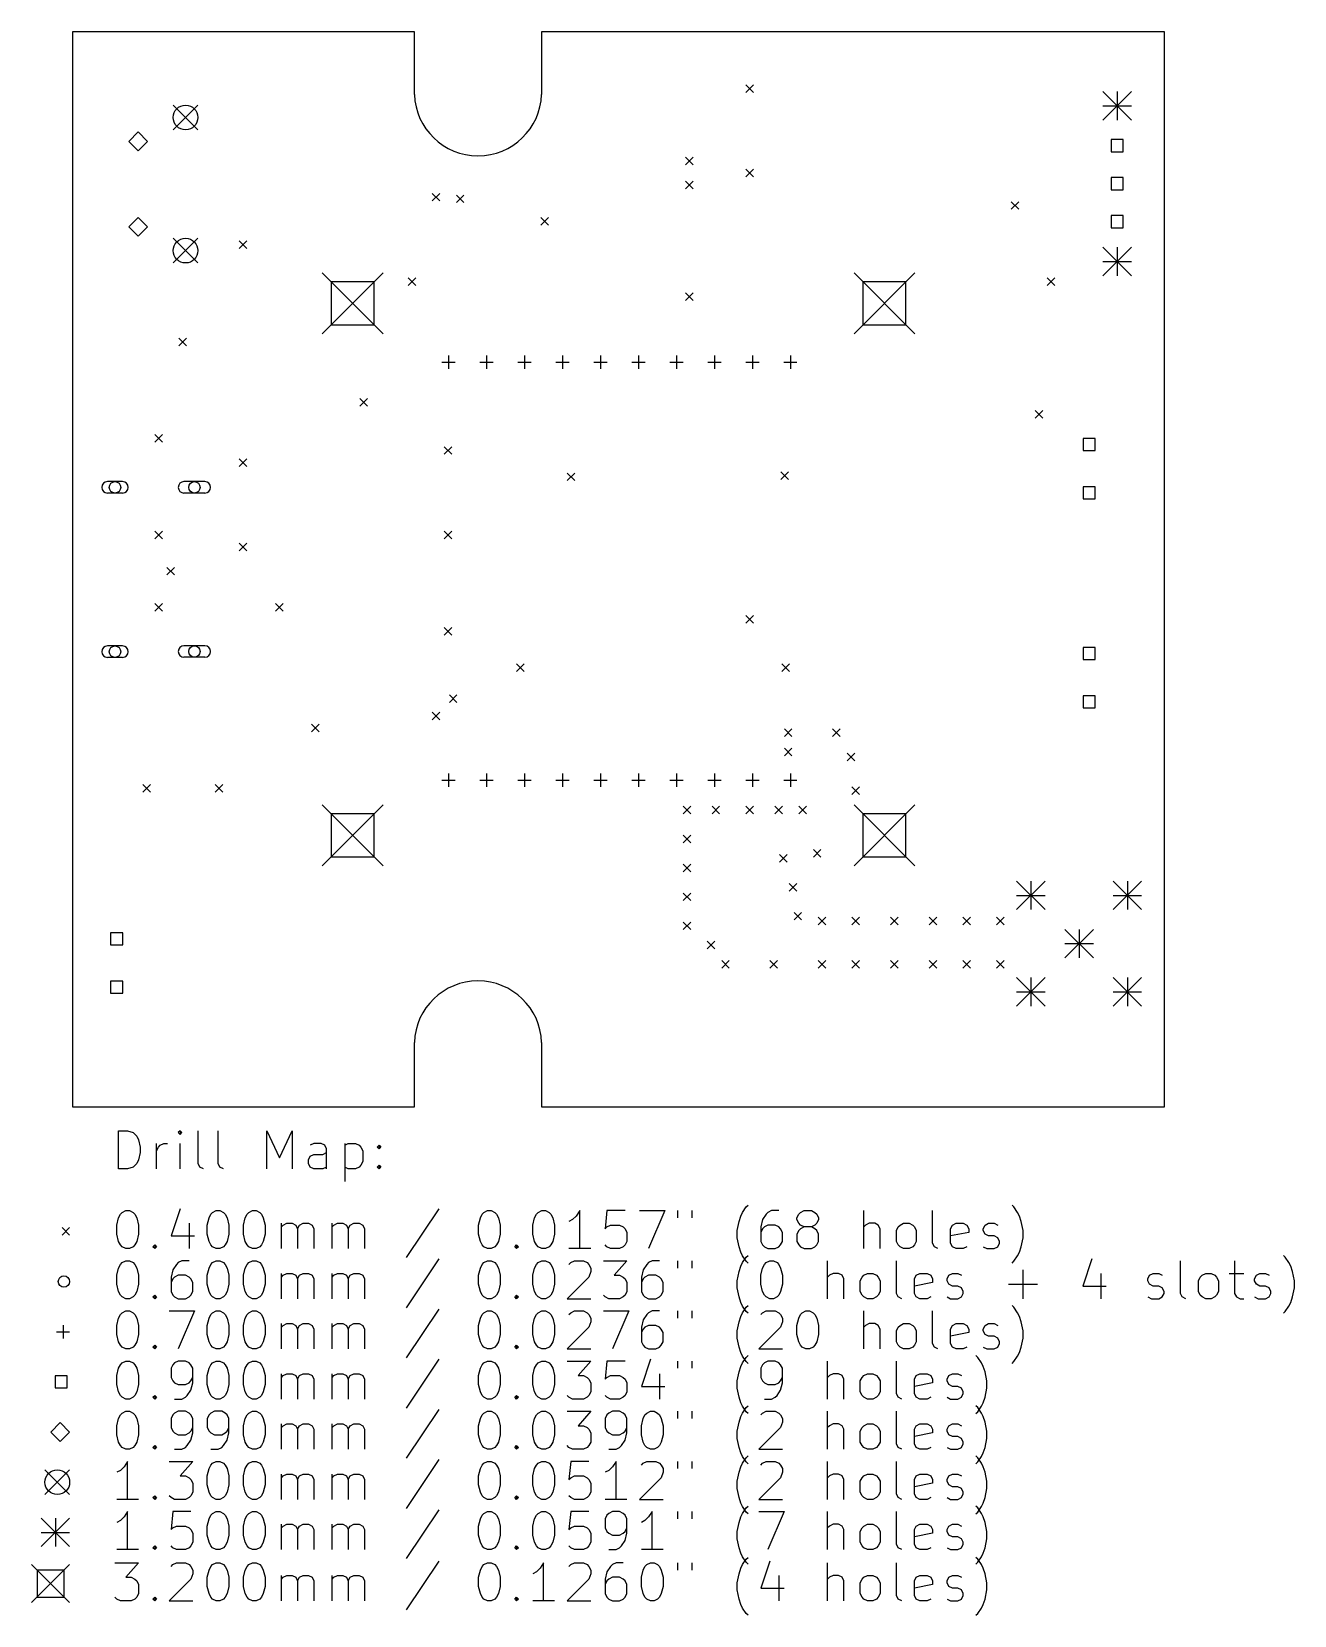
# Model space of a CAD drawing. Extents: x 82.8 to 149.3, y -167.4 to -84.
import ezdxf

# ---------------------------------------------------------------- set-up
doc = ezdxf.new("R2010")
doc.units = 0
doc.layers.add('BLACK', color=7, linetype='CONTINUOUS')

msp = doc.modelspace()

# ---------------------------------------------------------------- linework, layer by layer
at = {"layer": 'BLACK', "linetype": 'CONTINUOUS'}
for p, q in [((85, -84), (85, -140.6)), ((103, -84), (85, -84)), ((103, -87.3), (103, -84)), ((142.5, -84), (109.7, -84)), ((109.7, -84), (109.7, -87.3)), ((142.5, -140.6), (142.5, -84)), ((120.45, -86.795), (120.85, -87.195)), ((120.85, -86.795), (120.45, -87.195)), ((139.25, -87.15), (140.75, -88.65)), ((140.75, -87.15), (139.25, -88.65)), ((140, -87.15), (140, -88.65)), ((90.3025, -87.865), (91.6025, -89.165)), ((91.6025, -87.865), (90.3025, -89.165)), ((139.25, -87.9), (140.75, -87.9)), ((88.4625, -89.28), (87.9675, -89.775)), ((87.9675, -89.775), (88.4625, -90.27)), ((88.9575, -89.775), (88.4625, -89.28)), ((88.4625, -90.27), (88.9575, -89.775)), ((140.318, -89.6818), (139.682, -89.6818)), ((139.682, -89.6818), (139.682, -90.3182)), ((140.318, -90.3182), (140.318, -89.6818)), ((117.275, -90.605), (117.675, -91.005)), ((117.675, -90.605), (117.275, -91.005)), ((139.682, -90.3182), (140.318, -90.3182)), ((120.45, -91.24), (120.85, -91.64)), ((120.85, -91.24), (120.45, -91.64)), ((140.318, -91.6818), (139.682, -91.6818)), ((139.682, -91.6818), (139.682, -92.3182)), ((140.318, -92.3182), (140.318, -91.6818)), ((103.94, -92.51), (104.34, -92.91)), ((104.34, -92.51), (103.94, -92.91)), ((117.275, -91.875), (117.675, -92.275)), ((117.675, -91.875), (117.275, -92.275)), ((139.682, -92.3182), (140.318, -92.3182)), ((105.21, -92.5995), (105.61, -92.9995)), ((105.61, -92.5995), (105.21, -92.9995)), ((134.42, -92.9505), (134.82, -93.3505)), ((134.82, -92.9505), (134.42, -93.3505)), ((88.4625, -93.78), (87.9675, -94.275)), ((88.9575, -94.275), (88.4625, -93.78)), ((109.655, -93.78), (110.055, -94.18)), ((110.055, -93.78), (109.655, -94.18)), ((140.318, -93.6818), (139.682, -93.6818)), ((139.682, -93.6818), (139.682, -94.3182)), ((140.318, -94.3182), (140.318, -93.6818)), ((87.9675, -94.275), (88.4625, -94.77)), ((88.4625, -94.77), (88.9575, -94.275)), ((90.3025, -94.875), (91.6025, -96.175)), ((91.6025, -94.875), (90.3025, -96.175)), ((93.78, -95.0105), (94.18, -95.4105)), ((94.18, -95.0105), (93.78, -95.4105)), ((139.682, -94.3182), (140.318, -94.3182)), ((139.25, -95.35), (140.75, -96.85)), ((140.75, -95.35), (139.25, -96.85)), ((140, -95.35), (140, -96.85)), ((139.25, -96.1), (140.75, -96.1)), ((98.15, -96.7), (101.35, -99.9)), ((101.35, -96.7), (98.15, -99.9)), ((100.881, -97.1686), (98.6186, -97.1686)), ((98.6186, -97.1686), (98.6186, -99.4314)), ((100.881, -99.4314), (100.881, -97.1686)), ((102.67, -96.955), (103.07, -97.355)), ((103.07, -96.955), (102.67, -97.355)), ((126.15, -96.7), (129.35, -99.9)), ((129.35, -96.7), (126.15, -99.9)), ((128.881, -97.1686), (126.619, -97.1686)), ((126.619, -97.1686), (126.619, -99.4314)), ((128.881, -99.4314), (128.881, -97.1686)), ((136.325, -96.955), (136.725, -97.355)), ((136.725, -96.955), (136.325, -97.355)), ((117.275, -97.7545), (117.675, -98.1545)), ((117.675, -97.7545), (117.275, -98.1545)), ((98.6186, -99.4314), (100.881, -99.4314)), ((126.619, -99.4314), (128.881, -99.4314)), ((90.605, -100.13), (91.005, -100.53)), ((91.005, -100.13), (90.605, -100.53)), ((104.445, -101.4), (105.145, -101.4)), ((104.795, -101.05), (104.795, -101.75)), ((106.445, -101.4), (107.145, -101.4)), ((106.795, -101.05), (106.795, -101.75)), ((108.445, -101.4), (109.145, -101.4)), ((108.795, -101.05), (108.795, -101.75)), ((110.445, -101.4), (111.145, -101.4)), ((110.795, -101.05), (110.795, -101.75)), ((112.445, -101.4), (113.145, -101.4)), ((112.795, -101.05), (112.795, -101.75)), ((114.445, -101.4), (115.145, -101.4)), ((114.795, -101.05), (114.795, -101.75)), ((116.445, -101.4), (117.145, -101.4)), ((116.795, -101.05), (116.795, -101.75)), ((118.445, -101.4), (119.145, -101.4)), ((118.795, -101.05), (118.795, -101.75)), ((120.445, -101.4), (121.145, -101.4)), ((120.795, -101.05), (120.795, -101.75)), ((122.445, -101.4), (123.145, -101.4)), ((122.795, -101.05), (122.795, -101.75)), ((100.13, -103.305), (100.53, -103.705)), ((100.53, -103.305), (100.13, -103.705)), ((135.69, -103.94), (136.09, -104.34)), ((136.09, -103.94), (135.69, -104.34)), ((89.335, -105.21), (89.735, -105.61)), ((89.735, -105.21), (89.335, -105.61)), ((104.575, -105.845), (104.975, -106.245)), ((104.975, -105.845), (104.575, -106.245)), ((138.843, -105.417), (138.207, -105.417)), ((138.207, -105.417), (138.207, -106.053)), ((138.843, -106.053), (138.843, -105.417)), ((93.78, -106.48), (94.18, -106.88)), ((94.18, -106.48), (93.78, -106.88)), ((138.207, -106.053), (138.843, -106.053)), ((111.042, -107.232), (111.442, -107.632)), ((111.442, -107.232), (111.042, -107.632)), ((122.294, -107.176), (122.694, -107.576)), ((122.694, -107.176), (122.294, -107.576)), ((87.6375, -107.685), (86.8375, -107.685)), ((87.6375, -108.285), (86.8375, -108.285)), ((91.9675, -107.685), (90.8675, -107.685)), ((91.9675, -108.285), (90.8675, -108.285)), ((138.843, -107.957), (138.207, -107.957)), ((138.207, -107.957), (138.207, -108.593)), ((138.843, -108.593), (138.843, -107.957)), ((138.207, -108.593), (138.843, -108.593)), ((89.335, -110.29), (89.735, -110.69)), ((89.735, -110.29), (89.335, -110.69)), ((104.575, -110.29), (104.975, -110.69)), ((104.975, -110.29), (104.575, -110.69)), ((93.78, -110.925), (94.18, -111.325)), ((94.18, -110.925), (93.78, -111.325)), ((89.97, -112.195), (90.37, -112.595)), ((90.37, -112.195), (89.97, -112.595)), ((89.335, -114.1), (89.735, -114.5)), ((89.735, -114.1), (89.335, -114.5)), ((95.685, -114.1), (96.085, -114.5)), ((96.085, -114.1), (95.685, -114.5)), ((120.45, -114.735), (120.85, -115.135)), ((120.85, -114.735), (120.45, -115.135)), ((104.575, -115.37), (104.975, -115.77)), ((104.975, -115.37), (104.575, -115.77)), ((87.6375, -116.335), (86.8375, -116.335)), ((91.9675, -116.325), (90.8675, -116.325)), ((138.843, -116.417), (138.207, -116.417)), ((138.207, -116.417), (138.207, -117.053)), ((138.843, -117.053), (138.843, -116.417)), ((87.6375, -116.935), (86.8375, -116.935)), ((91.9675, -116.925), (90.8675, -116.925)), ((108.385, -117.275), (108.785, -117.675)), ((108.785, -117.275), (108.385, -117.675)), ((122.355, -117.275), (122.755, -117.675)), ((122.755, -117.275), (122.355, -117.675)), ((138.207, -117.053), (138.843, -117.053)), ((104.841, -118.914), (105.241, -119.314)), ((105.241, -118.914), (104.841, -119.314)), ((138.843, -118.957), (138.207, -118.957)), ((138.207, -118.957), (138.207, -119.593)), ((138.843, -119.593), (138.843, -118.957)), ((103.94, -119.815), (104.34, -120.215)), ((104.34, -119.815), (103.94, -120.215)), ((138.207, -119.593), (138.843, -119.593)), ((97.59, -120.45), (97.99, -120.85)), ((97.99, -120.45), (97.59, -120.85)), ((122.482, -120.704), (122.882, -121.104)), ((122.882, -120.704), (122.482, -121.104)), ((125.022, -120.704), (125.422, -121.104)), ((125.422, -120.704), (125.022, -121.104)), ((122.482, -121.72), (122.882, -122.12)), ((122.882, -121.72), (122.482, -122.12)), ((125.784, -121.974), (126.184, -122.374)), ((126.184, -121.974), (125.784, -122.374)), ((104.795, -123.05), (104.795, -123.75)), ((106.795, -123.05), (106.795, -123.75)), ((108.795, -123.05), (108.795, -123.75)), ((110.795, -123.05), (110.795, -123.75)), ((112.795, -123.05), (112.795, -123.75)), ((114.795, -123.05), (114.795, -123.75)), ((116.795, -123.05), (116.795, -123.75)), ((118.795, -123.05), (118.795, -123.75)), ((120.795, -123.05), (120.795, -123.75)), ((122.795, -123.05), (122.795, -123.75)), ((88.7, -123.625), (89.1, -124.025)), ((89.1, -123.625), (88.7, -124.025)), ((92.51, -123.625), (92.91, -124.025)), ((92.91, -123.625), (92.51, -124.025)), ((104.445, -123.4), (105.145, -123.4)), ((106.445, -123.4), (107.145, -123.4)), ((108.445, -123.4), (109.145, -123.4)), ((110.445, -123.4), (111.145, -123.4)), ((112.445, -123.4), (113.145, -123.4)), ((114.445, -123.4), (115.145, -123.4)), ((116.445, -123.4), (117.145, -123.4)), ((118.445, -123.4), (119.145, -123.4)), ((120.445, -123.4), (121.145, -123.4)), ((122.445, -123.4), (123.145, -123.4)), ((126.038, -123.752), (126.438, -124.152)), ((126.438, -123.752), (126.038, -124.152)), ((98.15, -124.7), (101.35, -127.9)), ((101.35, -124.7), (98.15, -127.9)), ((117.148, -124.768), (117.548, -125.168)), ((117.548, -124.768), (117.148, -125.168)), ((118.672, -124.768), (119.072, -125.168)), ((119.072, -124.768), (118.672, -125.168)), ((120.45, -124.768), (120.85, -125.168)), ((120.85, -124.768), (120.45, -125.168)), ((121.974, -124.768), (122.374, -125.168)), ((122.374, -124.768), (121.974, -125.168)), ((123.244, -124.768), (123.644, -125.168)), ((123.644, -124.768), (123.244, -125.168)), ((126.15, -124.7), (129.35, -127.9)), ((129.35, -124.7), (126.15, -127.9)), ((100.881, -125.169), (98.6186, -125.169)), ((98.6186, -125.169), (98.6186, -127.431)), ((100.881, -127.431), (100.881, -125.169)), ((128.881, -125.169), (126.619, -125.169)), ((126.619, -125.169), (126.619, -127.431)), ((128.881, -127.431), (128.881, -125.169)), ((117.148, -126.292), (117.548, -126.692)), ((117.548, -126.292), (117.148, -126.692)), ((98.6186, -127.431), (100.881, -127.431)), ((122.228, -127.308), (122.628, -127.708)), ((122.628, -127.308), (122.228, -127.708)), ((124.006, -127.054), (124.406, -127.454)), ((124.406, -127.054), (124.006, -127.454)), ((126.619, -127.431), (128.881, -127.431)), ((117.148, -127.816), (117.548, -128.216)), ((117.548, -127.816), (117.148, -128.216)), ((122.736, -128.832), (123.136, -129.232)), ((123.136, -128.832), (122.736, -129.232)), ((134.71, -128.71), (136.21, -130.21)), ((136.21, -128.71), (134.71, -130.21)), ((135.46, -128.71), (135.46, -130.21)), ((139.79, -128.71), (141.29, -130.21)), ((141.29, -128.71), (139.79, -130.21)), ((140.54, -128.71), (140.54, -130.21)), ((117.148, -129.34), (117.548, -129.74)), ((117.548, -129.34), (117.148, -129.74)), ((134.71, -129.46), (136.21, -129.46)), ((139.79, -129.46), (141.29, -129.46)), ((117.148, -130.864), (117.548, -131.264)), ((117.548, -130.864), (117.148, -131.264)), ((122.99, -130.356), (123.39, -130.756)), ((123.39, -130.356), (122.99, -130.756)), ((124.26, -130.61), (124.66, -131.01)), ((124.66, -130.61), (124.26, -131.01)), ((126.038, -130.61), (126.438, -131.01)), ((126.438, -130.61), (126.038, -131.01)), ((128.07, -130.61), (128.47, -131.01)), ((128.47, -130.61), (128.07, -131.01)), ((130.102, -130.61), (130.502, -131.01)), ((130.502, -130.61), (130.102, -131.01)), ((131.88, -130.61), (132.28, -131.01)), ((132.28, -130.61), (131.88, -131.01)), ((133.658, -130.61), (134.058, -131.01)), ((134.058, -130.61), (133.658, -131.01)), ((87.6432, -131.432), (87.0068, -131.432)), ((87.0068, -131.432), (87.0068, -132.068)), ((87.6432, -132.068), (87.6432, -131.432)), ((137.25, -131.25), (138.75, -132.75)), ((138.75, -131.25), (137.25, -132.75)), ((138, -131.25), (138, -132.75)), ((87.0068, -132.068), (87.6432, -132.068)), ((118.418, -131.88), (118.818, -132.28)), ((118.818, -131.88), (118.418, -132.28)), ((137.25, -132), (138.75, -132)), ((119.18, -132.896), (119.58, -133.296)), ((119.58, -132.896), (119.18, -133.296)), ((121.72, -132.896), (122.12, -133.296)), ((122.12, -132.896), (121.72, -133.296)), ((124.26, -132.896), (124.66, -133.296)), ((124.66, -132.896), (124.26, -133.296)), ((126.038, -132.896), (126.438, -133.296)), ((126.438, -132.896), (126.038, -133.296)), ((128.07, -132.896), (128.47, -133.296)), ((128.47, -132.896), (128.07, -133.296)), ((130.102, -132.896), (130.502, -133.296)), ((130.502, -132.896), (130.102, -133.296)), ((131.88, -132.896), (132.28, -133.296)), ((132.28, -132.896), (131.88, -133.296)), ((133.658, -132.896), (134.058, -133.296)), ((134.058, -132.896), (133.658, -133.296)), ((87.6432, -133.972), (87.0068, -133.972)), ((87.0068, -133.972), (87.0068, -134.608)), ((87.6432, -134.608), (87.6432, -133.972)), ((134.71, -133.79), (136.21, -135.29)), ((136.21, -133.79), (134.71, -135.29)), ((135.46, -133.79), (135.46, -135.29)), ((139.79, -133.79), (141.29, -135.29)), ((141.29, -133.79), (139.79, -135.29)), ((140.54, -133.79), (140.54, -135.29)), ((87.0068, -134.608), (87.6432, -134.608)), ((134.71, -134.54), (136.21, -134.54)), ((139.79, -134.54), (141.29, -134.54)), ((103, -140.6), (103, -137.2)), ((109.7, -137.2), (109.7, -140.6)), ((85, -140.6), (103, -140.6)), ((109.7, -140.6), (142.5, -140.6)), ((87.4262, -143.855), (87.4262, -141.855)), ((87.4262, -141.855), (87.9024, -141.855)), ((87.9024, -141.855), (88.1881, -141.95)), ((88.1881, -141.95), (88.3786, -142.14)), ((88.3786, -142.14), (88.4738, -142.331)), ((88.4738, -142.331), (88.569, -142.712)), ((89.4262, -143.855), (89.4262, -142.521)), ((89.6167, -142.617), (89.8071, -142.521)), ((89.8071, -142.521), (89.9976, -142.521)), ((90.6643, -141.855), (90.569, -141.95)), ((90.569, -141.95), (90.6643, -142.045)), ((90.7595, -141.95), (90.6643, -141.855)), ((90.6643, -141.855), (90.6643, -142.045)), ((90.6643, -142.045), (90.7595, -141.95)), ((90.6643, -143.855), (90.6643, -142.521)), ((91.6167, -143.569), (91.6167, -141.855)), ((92.6643, -143.569), (92.6643, -141.855)), ((95.2357, -143.855), (95.2357, -141.855)), ((95.2357, -141.855), (95.9024, -143.283)), ((95.9024, -143.283), (96.569, -141.855)), ((96.569, -141.855), (96.569, -143.855)), ((97.7119, -142.521), (97.5214, -142.617)), ((98.0929, -142.521), (97.7119, -142.521)), ((98.2833, -142.617), (98.0929, -142.521)), ((99.331, -142.521), (99.331, -144.521)), ((99.331, -142.617), (99.5214, -142.521)), ((99.5214, -142.521), (99.9024, -142.521)), ((99.9024, -142.521), (100.093, -142.617)), ((88.569, -142.998), (88.4738, -143.379)), ((88.569, -142.712), (88.569, -142.998)), ((89.4262, -142.902), (89.5214, -142.712)), ((89.5214, -142.712), (89.6167, -142.617)), ((97.4262, -143.379), (97.5214, -143.188)), ((97.5214, -143.188), (97.7119, -143.093)), ((97.7119, -143.093), (98.1881, -143.093)), ((98.1881, -143.093), (98.3786, -142.998)), ((98.3786, -142.807), (98.2833, -142.617)), ((98.3786, -143.855), (98.3786, -142.807)), ((100.093, -142.617), (100.188, -142.712)), ((100.188, -142.712), (100.283, -142.902)), ((100.283, -142.902), (100.283, -143.474)), ((101.045, -142.712), (101.14, -142.617)), ((101.14, -142.807), (101.045, -142.712)), ((101.14, -142.617), (101.236, -142.712)), ((101.14, -142.617), (101.14, -142.807)), ((101.236, -142.712), (101.14, -142.807)), ((87.9024, -143.855), (87.4262, -143.855)), ((88.1881, -143.76), (87.9024, -143.855)), ((88.3786, -143.569), (88.1881, -143.76)), ((88.4738, -143.379), (88.3786, -143.569)), ((91.7119, -143.76), (91.6167, -143.569)), ((91.9024, -143.855), (91.7119, -143.76)), ((92.7595, -143.76), (92.6643, -143.569)), ((92.95, -143.855), (92.7595, -143.76)), ((97.4262, -143.569), (97.4262, -143.379)), ((97.5214, -143.76), (97.4262, -143.569)), ((97.7119, -143.855), (97.5214, -143.76)), ((98.1881, -143.855), (97.7119, -143.855)), ((98.3786, -143.76), (98.1881, -143.855)), ((99.5214, -143.855), (99.331, -143.76)), ((99.9024, -143.855), (99.5214, -143.855)), ((100.093, -143.76), (99.9024, -143.855)), ((100.188, -143.664), (100.093, -143.76)), ((100.283, -143.474), (100.188, -143.664)), ((101.045, -143.76), (101.14, -143.664)), ((101.14, -143.855), (101.045, -143.76)), ((101.14, -143.664), (101.236, -143.76)), ((101.14, -143.664), (101.14, -143.855)), ((101.236, -143.76), (101.14, -143.855)), ((120.283, -146.15), (120.474, -145.864)), ((120.474, -145.864), (120.569, -145.769)), ((134.569, -145.864), (134.474, -145.769)), ((134.76, -146.15), (134.569, -145.864)), ((87.331, -146.817), (87.4262, -146.436)), ((87.4262, -146.436), (87.5214, -146.245)), ((87.5214, -146.245), (87.6167, -146.15)), ((87.6167, -146.15), (87.8071, -146.055)), ((87.8071, -146.055), (87.9976, -146.055)), ((87.9976, -146.055), (88.1881, -146.15)), ((88.1881, -146.15), (88.2833, -146.245)), ((88.2833, -146.245), (88.3786, -146.436)), ((88.3786, -146.436), (88.4738, -146.817)), ((90.6643, -145.96), (90.1881, -147.388)), ((92.0929, -146.817), (92.1881, -146.436)), ((92.1881, -146.436), (92.2833, -146.245)), ((92.2833, -146.245), (92.3786, -146.15)), ((92.3786, -146.15), (92.569, -146.055)), ((92.569, -146.055), (92.7595, -146.055)), ((92.7595, -146.055), (92.95, -146.15)), ((92.95, -146.15), (93.0452, -146.245)), ((93.0452, -146.245), (93.1405, -146.436)), ((93.1405, -146.436), (93.2357, -146.817)), ((93.9976, -146.817), (94.0929, -146.436)), ((94.0929, -146.436), (94.1881, -146.245)), ((94.1881, -146.245), (94.2833, -146.15)), ((94.2833, -146.15), (94.4738, -146.055)), ((94.4738, -146.055), (94.6643, -146.055)), ((94.6643, -146.055), (94.8548, -146.15)), ((94.8548, -146.15), (94.95, -146.245)), ((94.95, -146.245), (95.0452, -146.436)), ((95.0452, -146.436), (95.1405, -146.817)), ((104.283, -145.96), (102.569, -148.531)), ((106.379, -146.817), (106.474, -146.436)), ((106.474, -146.436), (106.569, -146.245)), ((106.569, -146.245), (106.664, -146.15)), ((106.664, -146.15), (106.855, -146.055)), ((106.855, -146.055), (107.045, -146.055)), ((107.045, -146.055), (107.236, -146.15)), ((107.236, -146.15), (107.331, -146.245)), ((107.331, -146.245), (107.426, -146.436)), ((107.426, -146.436), (107.521, -146.817)), ((109.236, -146.817), (109.331, -146.436)), ((109.331, -146.436), (109.426, -146.245)), ((109.426, -146.245), (109.521, -146.15)), ((109.521, -146.15), (109.712, -146.055)), ((109.712, -146.055), (109.902, -146.055)), ((109.902, -146.055), (110.093, -146.15)), ((110.093, -146.15), (110.188, -146.245)), ((110.188, -146.245), (110.283, -146.436)), ((110.283, -146.436), (110.379, -146.817)), ((111.331, -146.531), (111.14, -146.626)), ((111.521, -146.34), (111.331, -146.531)), ((111.712, -146.055), (111.521, -146.34)), ((111.712, -148.055), (111.712, -146.055)), ((113.14, -146.055), (113.045, -147.007)), ((114.093, -146.055), (113.14, -146.055)), ((114.855, -146.055), (116.188, -146.055)), ((116.188, -146.055), (115.331, -148.055)), ((116.855, -146.055), (116.855, -146.436)), ((117.617, -146.055), (117.617, -146.436)), ((119.998, -147.102), (120.093, -146.626)), ((120.093, -146.626), (120.188, -146.34)), ((120.188, -146.34), (120.283, -146.15)), ((121.331, -146.531), (121.236, -146.912)), ((121.521, -146.245), (121.331, -146.531)), ((121.617, -146.15), (121.521, -146.245)), ((121.807, -146.055), (121.617, -146.15)), ((122.188, -146.055), (121.807, -146.055)), ((123.14, -146.436), (123.236, -146.245)), ((123.14, -146.531), (123.14, -146.436)), ((123.236, -146.721), (123.14, -146.531)), ((123.236, -146.245), (123.331, -146.15)), ((123.331, -146.15), (123.521, -146.055)), ((123.521, -146.055), (123.902, -146.055)), ((123.902, -146.055), (124.093, -146.15)), ((124.093, -146.15), (124.188, -146.245)), ((124.188, -146.245), (124.283, -146.436)), ((124.283, -146.531), (124.188, -146.721)), ((124.283, -146.436), (124.283, -146.531)), ((126.664, -148.055), (126.664, -146.055)), ((130.283, -147.769), (130.283, -146.055)), ((134.855, -146.34), (134.76, -146.15)), ((134.95, -146.626), (134.855, -146.34)), ((135.045, -147.102), (134.95, -146.626)), ((84.45, -146.95), (84.85, -147.35)), ((84.85, -146.95), (84.45, -147.35)), ((87.331, -147.293), (87.331, -146.817)), ((87.4262, -147.674), (87.331, -147.293)), ((88.4738, -147.293), (88.3786, -147.674)), ((88.4738, -146.817), (88.4738, -147.293)), ((90.1881, -147.388), (91.4262, -147.388)), ((91.1405, -146.721), (91.1405, -148.055)), ((92.0929, -147.293), (92.0929, -146.817)), ((92.1881, -147.674), (92.0929, -147.293)), ((93.2357, -147.293), (93.1405, -147.674)), ((93.2357, -146.817), (93.2357, -147.293)), ((93.9976, -147.293), (93.9976, -146.817)), ((94.0929, -147.674), (93.9976, -147.293)), ((95.1405, -147.293), (95.0452, -147.674)), ((95.1405, -146.817), (95.1405, -147.293)), ((95.9976, -148.055), (95.9976, -146.721)), ((95.9976, -146.912), (96.0929, -146.817)), ((96.0929, -146.817), (96.2833, -146.721)), ((96.2833, -146.721), (96.569, -146.721)), ((96.569, -146.721), (96.7595, -146.817)), ((96.7595, -146.817), (96.8548, -147.007)), ((96.8548, -147.007), (96.95, -146.817)), ((96.8548, -147.007), (96.8548, -148.055)), ((96.95, -146.817), (97.1405, -146.721)), ((97.1405, -146.721), (97.4262, -146.721)), ((97.4262, -146.721), (97.6167, -146.817)), ((97.6167, -146.817), (97.7119, -147.007)), ((97.7119, -147.007), (97.7119, -148.055)), ((98.6643, -148.055), (98.6643, -146.721)), ((98.6643, -146.912), (98.7595, -146.817)), ((98.7595, -146.817), (98.95, -146.721)), ((98.95, -146.721), (99.2357, -146.721)), ((99.2357, -146.721), (99.4262, -146.817)), ((99.4262, -146.817), (99.5214, -147.007)), ((99.5214, -147.007), (99.6167, -146.817)), ((99.5214, -147.007), (99.5214, -148.055)), ((99.6167, -146.817), (99.8071, -146.721)), ((99.8071, -146.721), (100.093, -146.721)), ((100.093, -146.721), (100.283, -146.817)), ((100.283, -146.817), (100.379, -147.007)), ((100.379, -147.007), (100.379, -148.055)), ((106.379, -147.293), (106.379, -146.817)), ((106.474, -147.674), (106.379, -147.293)), ((107.521, -147.293), (107.426, -147.674)), ((107.521, -146.817), (107.521, -147.293)), ((109.236, -147.293), (109.236, -146.817)), ((109.331, -147.674), (109.236, -147.293)), ((110.379, -147.293), (110.283, -147.674)), ((110.379, -146.817), (110.379, -147.293)), ((113.045, -147.007), (113.14, -146.912)), ((113.14, -146.912), (113.331, -146.817)), ((113.331, -146.817), (113.807, -146.817)), ((113.807, -146.817), (113.998, -146.912)), ((113.998, -146.912), (114.093, -147.007)), ((114.093, -147.007), (114.188, -147.198)), ((114.188, -147.198), (114.188, -147.674)), ((119.998, -147.483), (119.998, -147.102)), ((120.093, -147.96), (119.998, -147.483)), ((121.236, -146.912), (121.236, -147.674)), ((121.331, -147.007), (121.236, -147.198)), ((121.426, -146.912), (121.331, -147.007)), ((121.617, -146.817), (121.426, -146.912)), ((121.998, -146.817), (121.617, -146.817)), ((122.188, -146.912), (121.998, -146.817)), ((122.283, -147.007), (122.188, -146.912)), ((122.379, -147.198), (122.283, -147.007)), ((122.379, -147.674), (122.379, -147.198)), ((123.236, -147.102), (123.14, -147.293)), ((123.14, -147.293), (123.14, -147.674)), ((123.331, -146.817), (123.236, -146.721)), ((123.331, -147.007), (123.236, -147.102)), ((123.521, -146.912), (123.331, -146.817)), ((123.521, -146.912), (123.331, -147.007)), ((123.902, -146.912), (123.521, -146.912)), ((124.093, -146.817), (123.902, -146.912)), ((124.093, -147.007), (123.902, -146.912)), ((124.188, -146.721), (124.093, -146.817)), ((124.188, -147.102), (124.093, -147.007)), ((124.283, -147.293), (124.188, -147.102)), ((124.283, -147.674), (124.283, -147.293)), ((126.76, -146.817), (126.664, -146.912)), ((126.95, -146.721), (126.76, -146.817)), ((127.236, -146.721), (126.95, -146.721)), ((127.426, -146.817), (127.236, -146.721)), ((127.521, -147.007), (127.426, -146.817)), ((127.521, -148.055), (127.521, -147.007)), ((128.379, -147.102), (128.474, -146.912)), ((128.379, -147.674), (128.379, -147.102)), ((128.474, -146.912), (128.569, -146.817)), ((128.569, -146.817), (128.76, -146.721)), ((128.76, -146.721), (129.045, -146.721)), ((129.045, -146.721), (129.236, -146.817)), ((129.236, -146.817), (129.331, -146.912)), ((129.331, -146.912), (129.426, -147.102)), ((129.426, -147.102), (129.426, -147.674)), ((131.236, -147.007), (131.331, -146.817)), ((131.236, -147.769), (131.236, -147.007)), ((132.188, -147.198), (131.236, -147.388)), ((131.331, -146.817), (131.521, -146.721)), ((131.521, -146.721), (131.902, -146.721)), ((131.902, -146.721), (132.093, -146.817)), ((132.093, -146.817), (132.188, -147.007)), ((132.188, -147.007), (132.188, -147.198)), ((132.95, -147.007), (133.045, -146.817)), ((132.95, -147.102), (132.95, -147.007)), ((133.045, -147.293), (132.95, -147.102)), ((133.045, -146.817), (133.236, -146.721)), ((133.236, -147.388), (133.045, -147.293)), ((133.236, -146.721), (133.521, -146.721)), ((133.521, -147.388), (133.236, -147.388)), ((133.521, -146.721), (133.712, -146.817)), ((133.712, -147.483), (133.521, -147.388)), ((133.807, -147.674), (133.712, -147.483)), ((134.95, -147.96), (135.045, -147.483)), ((135.045, -147.483), (135.045, -147.102)), ((87.5214, -147.864), (87.4262, -147.674)), ((87.6167, -147.96), (87.5214, -147.864)), ((87.8071, -148.055), (87.6167, -147.96)), ((87.9976, -148.055), (87.8071, -148.055)), ((88.1881, -147.96), (87.9976, -148.055)), ((88.2833, -147.864), (88.1881, -147.96)), ((88.3786, -147.674), (88.2833, -147.864)), ((89.2357, -147.96), (89.331, -147.864)), ((89.331, -148.055), (89.2357, -147.96)), ((89.331, -147.864), (89.4262, -147.96)), ((89.331, -147.864), (89.331, -148.055)), ((89.4262, -147.96), (89.331, -148.055)), ((92.2833, -147.864), (92.1881, -147.674)), ((92.3786, -147.96), (92.2833, -147.864)), ((92.569, -148.055), (92.3786, -147.96)), ((92.7595, -148.055), (92.569, -148.055)), ((92.95, -147.96), (92.7595, -148.055)), ((93.0452, -147.864), (92.95, -147.96)), ((93.1405, -147.674), (93.0452, -147.864)), ((94.1881, -147.864), (94.0929, -147.674)), ((94.2833, -147.96), (94.1881, -147.864)), ((94.4738, -148.055), (94.2833, -147.96)), ((94.6643, -148.055), (94.4738, -148.055)), ((94.8548, -147.96), (94.6643, -148.055)), ((94.95, -147.864), (94.8548, -147.96)), ((95.0452, -147.674), (94.95, -147.864)), ((106.569, -147.864), (106.474, -147.674)), ((106.664, -147.96), (106.569, -147.864)), ((106.855, -148.055), (106.664, -147.96)), ((107.045, -148.055), (106.855, -148.055)), ((107.236, -147.96), (107.045, -148.055)), ((107.331, -147.864), (107.236, -147.96)), ((107.426, -147.674), (107.331, -147.864)), ((108.283, -147.96), (108.379, -147.864)), ((108.379, -148.055), (108.283, -147.96)), ((108.379, -147.864), (108.474, -147.96)), ((108.379, -147.864), (108.379, -148.055)), ((108.474, -147.96), (108.379, -148.055)), ((109.426, -147.864), (109.331, -147.674)), ((109.521, -147.96), (109.426, -147.864)), ((109.712, -148.055), (109.521, -147.96)), ((109.902, -148.055), (109.712, -148.055)), ((110.093, -147.96), (109.902, -148.055)), ((110.188, -147.864), (110.093, -147.96)), ((110.283, -147.674), (110.188, -147.864)), ((112.283, -148.055), (111.14, -148.055)), ((113.14, -147.96), (113.045, -147.864)), ((113.331, -148.055), (113.14, -147.96)), ((113.807, -148.055), (113.331, -148.055)), ((113.998, -147.96), (113.807, -148.055)), ((114.093, -147.864), (113.998, -147.96)), ((114.188, -147.674), (114.093, -147.864)), ((120.188, -148.245), (120.093, -147.96)), ((120.283, -148.436), (120.188, -148.245)), ((121.236, -147.674), (121.331, -147.864)), ((121.331, -147.864), (121.426, -147.96)), ((121.426, -147.96), (121.617, -148.055)), ((121.617, -148.055), (121.998, -148.055)), ((121.998, -148.055), (122.188, -147.96)), ((122.188, -147.96), (122.283, -147.864)), ((122.283, -147.864), (122.379, -147.674)), ((123.14, -147.674), (123.236, -147.864)), ((123.236, -147.864), (123.331, -147.96)), ((123.331, -147.96), (123.521, -148.055)), ((123.521, -148.055), (123.902, -148.055)), ((123.902, -148.055), (124.093, -147.96)), ((124.093, -147.96), (124.188, -147.864)), ((124.188, -147.864), (124.283, -147.674)), ((128.474, -147.864), (128.379, -147.674)), ((128.569, -147.96), (128.474, -147.864)), ((128.76, -148.055), (128.569, -147.96)), ((129.045, -148.055), (128.76, -148.055)), ((129.236, -147.96), (129.045, -148.055)), ((129.331, -147.864), (129.236, -147.96)), ((129.426, -147.674), (129.331, -147.864)), ((130.379, -147.96), (130.283, -147.769)), ((130.569, -148.055), (130.379, -147.96)), ((131.331, -147.96), (131.236, -147.769)), ((131.521, -148.055), (131.331, -147.96)), ((131.902, -148.055), (131.521, -148.055)), ((132.093, -147.96), (131.902, -148.055)), ((132.95, -147.96), (133.14, -148.055)), ((133.14, -148.055), (133.521, -148.055)), ((133.521, -148.055), (133.712, -147.96)), ((133.712, -147.96), (133.807, -147.769)), ((133.807, -147.769), (133.807, -147.674)), ((134.76, -148.436), (134.855, -148.245)), ((134.855, -148.245), (134.95, -147.96)), ((87.331, -149.457), (87.4262, -149.076)), ((87.4262, -149.076), (87.5214, -148.885)), ((87.5214, -148.885), (87.6167, -148.79)), ((87.6167, -148.79), (87.8071, -148.695)), ((87.8071, -148.695), (87.9976, -148.695)), ((87.9976, -148.695), (88.1881, -148.79)), ((88.1881, -148.79), (88.2833, -148.885)), ((88.2833, -148.885), (88.3786, -149.076)), ((88.3786, -149.076), (88.4738, -149.457)), ((90.2833, -149.171), (90.1881, -149.552)), ((90.4738, -148.885), (90.2833, -149.171)), ((90.569, -148.79), (90.4738, -148.885)), ((90.7595, -148.695), (90.569, -148.79)), ((91.1405, -148.695), (90.7595, -148.695)), ((92.0929, -149.457), (92.1881, -149.076)), ((92.1881, -149.076), (92.2833, -148.885)), ((92.2833, -148.885), (92.3786, -148.79)), ((92.3786, -148.79), (92.569, -148.695)), ((92.569, -148.695), (92.7595, -148.695)), ((92.7595, -148.695), (92.95, -148.79)), ((92.95, -148.79), (93.0452, -148.885)), ((93.0452, -148.885), (93.1405, -149.076)), ((93.1405, -149.076), (93.2357, -149.457)), ((93.9976, -149.457), (94.0929, -149.076)), ((94.0929, -149.076), (94.1881, -148.885)), ((94.1881, -148.885), (94.2833, -148.79)), ((94.2833, -148.79), (94.4738, -148.695)), ((94.4738, -148.695), (94.6643, -148.695)), ((94.6643, -148.695), (94.8548, -148.79)), ((94.8548, -148.79), (94.95, -148.885)), ((94.95, -148.885), (95.0452, -149.076)), ((95.0452, -149.076), (95.1405, -149.457)), ((104.283, -148.6), (102.569, -151.171)), ((106.379, -149.457), (106.474, -149.076)), ((106.474, -149.076), (106.569, -148.885)), ((106.569, -148.885), (106.664, -148.79)), ((106.664, -148.79), (106.855, -148.695)), ((106.855, -148.695), (107.045, -148.695)), ((107.045, -148.695), (107.236, -148.79)), ((107.236, -148.79), (107.331, -148.885)), ((107.331, -148.885), (107.426, -149.076)), ((107.426, -149.076), (107.521, -149.457)), ((109.236, -149.457), (109.331, -149.076)), ((109.331, -149.076), (109.426, -148.885)), ((109.426, -148.885), (109.521, -148.79)), ((109.521, -148.79), (109.712, -148.695)), ((109.712, -148.695), (109.902, -148.695)), ((109.902, -148.695), (110.093, -148.79)), ((110.093, -148.79), (110.188, -148.885)), ((110.188, -148.885), (110.283, -149.076)), ((110.283, -149.076), (110.379, -149.457)), ((111.14, -148.885), (111.236, -148.79)), ((111.236, -148.79), (111.426, -148.695)), ((111.426, -148.695), (111.902, -148.695)), ((111.902, -148.695), (112.093, -148.79)), ((112.093, -148.79), (112.188, -148.885)), ((112.188, -148.885), (112.283, -149.076)), ((112.283, -149.076), (112.283, -149.266)), ((112.95, -148.695), (114.188, -148.695)), ((114.188, -148.695), (113.521, -149.457)), ((115.045, -149.171), (114.95, -149.552)), ((115.236, -148.885), (115.045, -149.171)), ((115.331, -148.79), (115.236, -148.885)), ((115.521, -148.695), (115.331, -148.79)), ((115.902, -148.695), (115.521, -148.695)), ((116.855, -148.695), (116.855, -149.076)), ((117.617, -148.695), (117.617, -149.076)), ((120.093, -149.266), (120.188, -148.98)), ((120.188, -148.98), (120.283, -148.79)), ((120.474, -148.721), (120.283, -148.436)), ((120.283, -148.79), (120.474, -148.504)), ((120.474, -148.504), (120.569, -148.409)), ((120.569, -148.817), (120.474, -148.721)), ((121.236, -149.457), (121.331, -149.076)), ((121.331, -149.076), (121.426, -148.885)), ((121.426, -148.885), (121.521, -148.79)), ((121.521, -148.79), (121.712, -148.695)), ((121.712, -148.695), (121.902, -148.695)), ((121.902, -148.695), (122.093, -148.79)), ((122.093, -148.79), (122.188, -148.885)), ((122.188, -148.885), (122.283, -149.076)), ((122.283, -149.076), (122.379, -149.457)), ((124.76, -150.695), (124.76, -148.695)), ((128.379, -150.409), (128.379, -148.695)), ((134.474, -148.817), (134.569, -148.721)), ((134.569, -148.721), (134.76, -148.436)), ((135.045, -150.695), (135.045, -149.171)), ((138.664, -148.6), (138.188, -150.028)), ((143.331, -150.409), (143.331, -148.695)), ((146.188, -148.695), (146.188, -150.409)), ((148.855, -148.504), (148.76, -148.409)), ((149.045, -148.79), (148.855, -148.504)), ((149.14, -148.98), (149.045, -148.79)), ((149.236, -149.266), (149.14, -148.98)), ((87.331, -149.933), (87.331, -149.457)), ((87.4262, -150.314), (87.331, -149.933)), ((88.4738, -149.933), (88.3786, -150.314)), ((88.4738, -149.457), (88.4738, -149.933)), ((90.1881, -149.552), (90.1881, -150.314)), ((90.2833, -149.647), (90.1881, -149.838)), ((90.3786, -149.552), (90.2833, -149.647)), ((90.569, -149.457), (90.3786, -149.552)), ((90.95, -149.457), (90.569, -149.457)), ((91.1405, -149.552), (90.95, -149.457)), ((91.2357, -149.647), (91.1405, -149.552)), ((91.331, -149.838), (91.2357, -149.647)), ((91.331, -150.314), (91.331, -149.838)), ((92.0929, -149.933), (92.0929, -149.457)), ((92.1881, -150.314), (92.0929, -149.933)), ((93.2357, -149.933), (93.1405, -150.314)), ((93.2357, -149.457), (93.2357, -149.933)), ((93.9976, -149.933), (93.9976, -149.457)), ((94.0929, -150.314), (93.9976, -149.933)), ((95.1405, -149.933), (95.0452, -150.314)), ((95.1405, -149.457), (95.1405, -149.933)), ((95.9976, -150.695), (95.9976, -149.361)), ((95.9976, -149.552), (96.0929, -149.457)), ((96.0929, -149.457), (96.2833, -149.361)), ((96.2833, -149.361), (96.569, -149.361)), ((96.569, -149.361), (96.7595, -149.457)), ((96.7595, -149.457), (96.8548, -149.647)), ((96.8548, -149.647), (96.95, -149.457)), ((96.8548, -149.647), (96.8548, -150.695)), ((96.95, -149.457), (97.1405, -149.361)), ((97.1405, -149.361), (97.4262, -149.361)), ((97.4262, -149.361), (97.6167, -149.457)), ((97.6167, -149.457), (97.7119, -149.647)), ((97.7119, -149.647), (97.7119, -150.695)), ((98.6643, -150.695), (98.6643, -149.361)), ((98.6643, -149.552), (98.7595, -149.457)), ((98.7595, -149.457), (98.95, -149.361)), ((98.95, -149.361), (99.2357, -149.361)), ((99.2357, -149.361), (99.4262, -149.457)), ((99.4262, -149.457), (99.5214, -149.647)), ((99.5214, -149.647), (99.6167, -149.457)), ((99.5214, -149.647), (99.5214, -150.695)), ((99.6167, -149.457), (99.8071, -149.361)), ((99.8071, -149.361), (100.093, -149.361)), ((100.093, -149.361), (100.283, -149.457)), ((100.283, -149.457), (100.379, -149.647)), ((100.379, -149.647), (100.379, -150.695)), ((106.379, -149.933), (106.379, -149.457)), ((106.474, -150.314), (106.379, -149.933)), ((107.521, -149.933), (107.426, -150.314)), ((107.521, -149.457), (107.521, -149.933)), ((109.236, -149.933), (109.236, -149.457)), ((109.331, -150.314), (109.236, -149.933)), ((110.379, -149.933), (110.283, -150.314)), ((110.379, -149.457), (110.379, -149.933)), ((112.188, -149.552), (111.045, -150.695)), ((112.283, -149.266), (112.188, -149.552)), ((113.521, -149.457), (113.807, -149.457)), ((113.807, -149.457), (113.998, -149.552)), ((113.998, -149.552), (114.093, -149.647)), ((114.093, -149.647), (114.188, -149.838)), ((114.188, -149.838), (114.188, -150.314)), ((114.95, -149.552), (114.95, -150.314)), ((115.045, -149.647), (114.95, -149.838)), ((115.14, -149.552), (115.045, -149.647)), ((115.331, -149.457), (115.14, -149.552)), ((115.712, -149.457), (115.331, -149.457)), ((115.902, -149.552), (115.712, -149.457)), ((115.998, -149.647), (115.902, -149.552)), ((116.093, -149.838), (115.998, -149.647)), ((116.093, -150.314), (116.093, -149.838)), ((119.998, -149.742), (120.093, -149.266)), ((119.998, -150.123), (119.998, -149.742)), ((121.236, -149.933), (121.236, -149.457)), ((121.331, -150.314), (121.236, -149.933)), ((122.379, -149.933), (122.283, -150.314)), ((122.379, -149.457), (122.379, -149.933)), ((124.855, -149.457), (124.76, -149.552)), ((125.045, -149.361), (124.855, -149.457)), ((125.331, -149.361), (125.045, -149.361)), ((125.521, -149.457), (125.331, -149.361)), ((125.617, -149.647), (125.521, -149.457)), ((125.617, -150.695), (125.617, -149.647)), ((126.474, -149.742), (126.569, -149.552)), ((126.474, -150.314), (126.474, -149.742)), ((126.569, -149.552), (126.664, -149.457)), ((126.664, -149.457), (126.855, -149.361)), ((126.855, -149.361), (127.14, -149.361)), ((127.14, -149.361), (127.331, -149.457)), ((127.331, -149.457), (127.426, -149.552)), ((127.426, -149.552), (127.521, -149.742)), ((127.521, -149.742), (127.521, -150.314)), ((129.331, -149.647), (129.426, -149.457)), ((129.331, -150.409), (129.331, -149.647)), ((130.283, -149.838), (129.331, -150.028)), ((129.426, -149.457), (129.617, -149.361)), ((129.617, -149.361), (129.998, -149.361)), ((129.998, -149.361), (130.188, -149.457)), ((130.188, -149.457), (130.283, -149.647)), ((130.283, -149.647), (130.283, -149.838)), ((131.045, -149.647), (131.14, -149.457)), ((131.045, -149.742), (131.045, -149.647)), ((131.14, -149.933), (131.045, -149.742)), ((131.14, -149.457), (131.331, -149.361)), ((131.331, -150.028), (131.14, -149.933)), ((131.331, -149.361), (131.617, -149.361)), ((131.617, -150.028), (131.331, -150.028)), ((131.617, -149.361), (131.807, -149.457)), ((131.807, -150.123), (131.617, -150.028)), ((134.283, -149.933), (135.807, -149.933)), ((138.188, -150.028), (139.426, -150.028)), ((139.14, -149.361), (139.14, -150.695)), ((141.617, -149.647), (141.712, -149.457)), ((141.617, -149.742), (141.617, -149.647)), ((141.712, -149.933), (141.617, -149.742)), ((141.712, -149.457), (141.902, -149.361)), ((141.902, -150.028), (141.712, -149.933)), ((141.902, -149.361), (142.188, -149.361)), ((142.188, -150.028), (141.902, -150.028)), ((142.188, -149.361), (142.379, -149.457)), ((142.379, -150.123), (142.188, -150.028)), ((144.283, -149.742), (144.379, -149.552)), ((144.283, -150.314), (144.283, -149.742)), ((144.379, -149.552), (144.474, -149.457)), ((144.474, -149.457), (144.664, -149.361)), ((144.664, -149.361), (144.95, -149.361)), ((144.95, -149.361), (145.14, -149.457)), ((145.14, -149.457), (145.236, -149.552)), ((145.236, -149.552), (145.331, -149.742)), ((145.331, -149.742), (145.331, -150.314)), ((145.902, -149.361), (146.664, -149.361)), ((147.236, -149.647), (147.331, -149.457)), ((147.236, -149.742), (147.236, -149.647)), ((147.331, -149.933), (147.236, -149.742)), ((147.331, -149.457), (147.521, -149.361)), ((147.521, -150.028), (147.331, -149.933)), ((147.521, -149.361), (147.807, -149.361)), ((147.807, -150.028), (147.521, -150.028)), ((147.807, -149.361), (147.998, -149.457)), ((147.998, -150.123), (147.807, -150.028)), ((149.331, -149.742), (149.236, -149.266)), ((149.331, -150.123), (149.331, -149.742)), ((87.5214, -150.504), (87.4262, -150.314)), ((87.6167, -150.6), (87.5214, -150.504)), ((87.8071, -150.695), (87.6167, -150.6)), ((87.9976, -150.695), (87.8071, -150.695)), ((88.1881, -150.6), (87.9976, -150.695)), ((88.2833, -150.504), (88.1881, -150.6)), ((88.3786, -150.314), (88.2833, -150.504)), ((89.2357, -150.6), (89.331, -150.504)), ((89.331, -150.695), (89.2357, -150.6)), ((89.331, -150.504), (89.4262, -150.6)), ((89.331, -150.504), (89.331, -150.695)), ((89.4262, -150.6), (89.331, -150.695)), ((90.1881, -150.314), (90.2833, -150.504)), ((90.2833, -150.504), (90.3786, -150.6)), ((90.3786, -150.6), (90.569, -150.695)), ((90.569, -150.695), (90.95, -150.695)), ((90.95, -150.695), (91.1405, -150.6)), ((91.1405, -150.6), (91.2357, -150.504)), ((91.2357, -150.504), (91.331, -150.314)), ((92.2833, -150.504), (92.1881, -150.314)), ((92.3786, -150.6), (92.2833, -150.504)), ((92.569, -150.695), (92.3786, -150.6)), ((92.7595, -150.695), (92.569, -150.695)), ((92.95, -150.6), (92.7595, -150.695)), ((93.0452, -150.504), (92.95, -150.6)), ((93.1405, -150.314), (93.0452, -150.504)), ((94.1881, -150.504), (94.0929, -150.314)), ((94.2833, -150.6), (94.1881, -150.504)), ((94.4738, -150.695), (94.2833, -150.6)), ((94.6643, -150.695), (94.4738, -150.695)), ((94.8548, -150.6), (94.6643, -150.695)), ((94.95, -150.504), (94.8548, -150.6)), ((95.0452, -150.314), (94.95, -150.504)), ((106.569, -150.504), (106.474, -150.314)), ((106.664, -150.6), (106.569, -150.504)), ((106.855, -150.695), (106.664, -150.6)), ((107.045, -150.695), (106.855, -150.695)), ((107.236, -150.6), (107.045, -150.695)), ((107.331, -150.504), (107.236, -150.6)), ((107.426, -150.314), (107.331, -150.504)), ((108.283, -150.6), (108.379, -150.504)), ((108.379, -150.695), (108.283, -150.6)), ((108.379, -150.504), (108.474, -150.6)), ((108.379, -150.504), (108.379, -150.695)), ((108.474, -150.6), (108.379, -150.695)), ((109.426, -150.504), (109.331, -150.314)), ((109.521, -150.6), (109.426, -150.504)), ((109.712, -150.695), (109.521, -150.6)), ((109.902, -150.695), (109.712, -150.695)), ((110.093, -150.6), (109.902, -150.695)), ((110.188, -150.504), (110.093, -150.6)), ((110.283, -150.314), (110.188, -150.504)), ((111.045, -150.695), (112.283, -150.695)), ((113.045, -150.6), (112.95, -150.504)), ((113.236, -150.695), (113.045, -150.6)), ((113.807, -150.695), (113.236, -150.695)), ((113.998, -150.6), (113.807, -150.695)), ((114.093, -150.504), (113.998, -150.6)), ((114.188, -150.314), (114.093, -150.504)), ((114.95, -150.314), (115.045, -150.504)), ((115.045, -150.504), (115.14, -150.6)), ((115.14, -150.6), (115.331, -150.695)), ((115.331, -150.695), (115.712, -150.695)), ((115.712, -150.695), (115.902, -150.6)), ((115.902, -150.6), (115.998, -150.504)), ((115.998, -150.504), (116.093, -150.314)), ((120.093, -150.6), (119.998, -150.123)), ((120.188, -150.885), (120.093, -150.6)), ((121.426, -150.504), (121.331, -150.314)), ((121.521, -150.6), (121.426, -150.504)), ((121.712, -150.695), (121.521, -150.6)), ((121.902, -150.695), (121.712, -150.695)), ((122.093, -150.6), (121.902, -150.695)), ((122.188, -150.504), (122.093, -150.6)), ((122.283, -150.314), (122.188, -150.504)), ((126.569, -150.504), (126.474, -150.314)), ((126.664, -150.6), (126.569, -150.504)), ((126.855, -150.695), (126.664, -150.6)), ((127.14, -150.695), (126.855, -150.695)), ((127.331, -150.6), (127.14, -150.695)), ((127.426, -150.504), (127.331, -150.6)), ((127.521, -150.314), (127.426, -150.504)), ((128.474, -150.6), (128.379, -150.409)), ((128.664, -150.695), (128.474, -150.6)), ((129.426, -150.6), (129.331, -150.409)), ((129.617, -150.695), (129.426, -150.6)), ((129.998, -150.695), (129.617, -150.695)), ((130.188, -150.6), (129.998, -150.695)), ((131.045, -150.6), (131.236, -150.695)), ((131.236, -150.695), (131.617, -150.695)), ((131.617, -150.695), (131.807, -150.6)), ((131.902, -150.314), (131.807, -150.123)), ((131.807, -150.6), (131.902, -150.409)), ((131.902, -150.409), (131.902, -150.314)), ((141.617, -150.6), (141.807, -150.695)), ((141.807, -150.695), (142.188, -150.695)), ((142.188, -150.695), (142.379, -150.6)), ((142.474, -150.314), (142.379, -150.123)), ((142.379, -150.6), (142.474, -150.409)), ((142.474, -150.409), (142.474, -150.314)), ((143.426, -150.6), (143.331, -150.409)), ((143.617, -150.695), (143.426, -150.6)), ((144.379, -150.504), (144.283, -150.314)), ((144.474, -150.6), (144.379, -150.504)), ((144.664, -150.695), (144.474, -150.6)), ((144.95, -150.695), (144.664, -150.695)), ((145.14, -150.6), (144.95, -150.695)), ((145.236, -150.504), (145.14, -150.6)), ((145.331, -150.314), (145.236, -150.504)), ((146.188, -150.409), (146.283, -150.6)), ((146.283, -150.6), (146.474, -150.695)), ((146.474, -150.695), (146.664, -150.695)), ((147.236, -150.6), (147.426, -150.695)), ((147.426, -150.695), (147.807, -150.695)), ((147.807, -150.695), (147.998, -150.6)), ((148.093, -150.314), (147.998, -150.123)), ((147.998, -150.6), (148.093, -150.409)), ((148.093, -150.409), (148.093, -150.314)), ((149.14, -150.885), (149.236, -150.6)), ((149.236, -150.6), (149.331, -150.123)), ((87.4262, -151.716), (87.5214, -151.525)), ((87.5214, -151.525), (87.6167, -151.43)), ((87.6167, -151.43), (87.8071, -151.335)), ((87.8071, -151.335), (87.9976, -151.335)), ((87.9976, -151.335), (88.1881, -151.43)), ((88.1881, -151.43), (88.2833, -151.525)), ((88.2833, -151.525), (88.3786, -151.716)), ((90.0929, -151.335), (91.4262, -151.335)), ((91.4262, -151.335), (90.569, -153.335)), ((92.1881, -151.716), (92.2833, -151.525)), ((92.2833, -151.525), (92.3786, -151.43)), ((92.3786, -151.43), (92.569, -151.335)), ((92.569, -151.335), (92.7595, -151.335)), ((92.7595, -151.335), (92.95, -151.43)), ((92.95, -151.43), (93.0452, -151.525)), ((93.0452, -151.525), (93.1405, -151.716)), ((94.0929, -151.716), (94.1881, -151.525)), ((94.1881, -151.525), (94.2833, -151.43)), ((94.2833, -151.43), (94.4738, -151.335)), ((94.4738, -151.335), (94.6643, -151.335)), ((94.6643, -151.335), (94.8548, -151.43)), ((94.8548, -151.43), (94.95, -151.525)), ((94.95, -151.525), (95.0452, -151.716)), ((104.283, -151.24), (102.569, -153.811)), ((106.474, -151.716), (106.569, -151.525)), ((106.569, -151.525), (106.664, -151.43)), ((106.664, -151.43), (106.855, -151.335)), ((106.855, -151.335), (107.045, -151.335)), ((107.045, -151.335), (107.236, -151.43)), ((107.236, -151.43), (107.331, -151.525)), ((107.331, -151.525), (107.426, -151.716)), ((109.331, -151.716), (109.426, -151.525)), ((109.426, -151.525), (109.521, -151.43)), ((109.521, -151.43), (109.712, -151.335)), ((109.712, -151.335), (109.902, -151.335)), ((109.902, -151.335), (110.093, -151.43)), ((110.093, -151.43), (110.188, -151.525)), ((110.188, -151.525), (110.283, -151.716)), ((111.14, -151.525), (111.236, -151.43)), ((111.236, -151.43), (111.426, -151.335)), ((111.426, -151.335), (111.902, -151.335)), ((111.902, -151.335), (112.093, -151.43)), ((112.093, -151.43), (112.188, -151.525)), ((112.188, -151.525), (112.283, -151.716)), ((112.95, -151.335), (114.283, -151.335)), ((114.283, -151.335), (113.426, -153.335)), ((115.236, -151.525), (115.045, -151.811)), ((115.331, -151.43), (115.236, -151.525)), ((115.521, -151.335), (115.331, -151.43)), ((115.902, -151.335), (115.521, -151.335)), ((116.855, -151.335), (116.855, -151.716)), ((117.617, -151.335), (117.617, -151.716)), ((120.093, -151.906), (120.188, -151.62)), ((120.283, -151.076), (120.188, -150.885)), ((120.188, -151.62), (120.283, -151.43)), ((120.474, -151.361), (120.283, -151.076)), ((120.283, -151.43), (120.474, -151.144)), ((120.474, -151.144), (120.569, -151.049)), ((120.569, -151.457), (120.474, -151.361)), ((121.236, -151.525), (121.331, -151.43)), ((121.331, -151.43), (121.521, -151.335)), ((121.521, -151.335), (121.998, -151.335)), ((121.998, -151.335), (122.188, -151.43)), ((122.188, -151.43), (122.283, -151.525)), ((122.283, -151.525), (122.379, -151.716)), ((123.236, -151.716), (123.331, -151.525)), ((123.331, -151.525), (123.426, -151.43)), ((123.426, -151.43), (123.617, -151.335)), ((123.617, -151.335), (123.807, -151.335)), ((123.807, -151.335), (123.998, -151.43)), ((123.998, -151.43), (124.093, -151.525)), ((124.093, -151.525), (124.188, -151.716)), ((126.664, -153.335), (126.664, -151.335)), ((130.283, -153.049), (130.283, -151.335)), ((134.569, -151.144), (134.474, -151.049)), ((134.76, -151.43), (134.569, -151.144)), ((134.855, -151.62), (134.76, -151.43)), ((134.95, -151.906), (134.855, -151.62)), ((148.76, -151.457), (148.855, -151.361)), ((148.855, -151.361), (149.045, -151.076)), ((149.045, -151.076), (149.14, -150.885)), ((84.15, -152.43), (84.85, -152.43)), ((84.5, -152.08), (84.5, -152.78)), ((87.331, -152.097), (87.4262, -151.716)), ((87.331, -152.573), (87.331, -152.097)), ((88.3786, -151.716), (88.4738, -152.097)), ((88.4738, -152.097), (88.4738, -152.573)), ((92.0929, -152.097), (92.1881, -151.716)), ((92.0929, -152.573), (92.0929, -152.097)), ((93.1405, -151.716), (93.2357, -152.097)), ((93.2357, -152.097), (93.2357, -152.573)), ((93.9976, -152.097), (94.0929, -151.716)), ((93.9976, -152.573), (93.9976, -152.097)), ((95.0452, -151.716), (95.1405, -152.097)), ((95.1405, -152.097), (95.1405, -152.573)), ((95.9976, -153.335), (95.9976, -152.001)), ((95.9976, -152.192), (96.0929, -152.097)), ((96.0929, -152.097), (96.2833, -152.001)), ((96.2833, -152.001), (96.569, -152.001)), ((96.569, -152.001), (96.7595, -152.097)), ((96.7595, -152.097), (96.8548, -152.287)), ((96.8548, -152.287), (96.95, -152.097)), ((96.8548, -152.287), (96.8548, -153.335)), ((96.95, -152.097), (97.1405, -152.001)), ((97.1405, -152.001), (97.4262, -152.001)), ((97.4262, -152.001), (97.6167, -152.097)), ((97.6167, -152.097), (97.7119, -152.287)), ((97.7119, -152.287), (97.7119, -153.335)), ((98.6643, -153.335), (98.6643, -152.001)), ((98.6643, -152.192), (98.7595, -152.097)), ((98.7595, -152.097), (98.95, -152.001)), ((98.95, -152.001), (99.2357, -152.001)), ((99.2357, -152.001), (99.4262, -152.097)), ((99.4262, -152.097), (99.5214, -152.287)), ((99.5214, -152.287), (99.6167, -152.097)), ((99.5214, -152.287), (99.5214, -153.335)), ((99.6167, -152.097), (99.8071, -152.001)), ((99.8071, -152.001), (100.093, -152.001)), ((100.093, -152.001), (100.283, -152.097)), ((100.283, -152.097), (100.379, -152.287)), ((100.379, -152.287), (100.379, -153.335)), ((106.379, -152.097), (106.474, -151.716)), ((106.379, -152.573), (106.379, -152.097)), ((107.426, -151.716), (107.521, -152.097)), ((107.521, -152.097), (107.521, -152.573)), ((109.236, -152.097), (109.331, -151.716)), ((109.236, -152.573), (109.236, -152.097)), ((110.283, -151.716), (110.379, -152.097)), ((110.379, -152.097), (110.379, -152.573)), ((112.188, -152.192), (111.045, -153.335)), ((112.283, -151.906), (112.188, -152.192)), ((112.283, -151.716), (112.283, -151.906)), ((115.045, -151.811), (114.95, -152.192)), ((114.95, -152.192), (114.95, -152.954)), ((115.045, -152.287), (114.95, -152.478)), ((115.14, -152.192), (115.045, -152.287)), ((115.331, -152.097), (115.14, -152.192)), ((115.712, -152.097), (115.331, -152.097)), ((115.902, -152.192), (115.712, -152.097)), ((115.998, -152.287), (115.902, -152.192)), ((116.093, -152.478), (115.998, -152.287)), ((116.093, -152.954), (116.093, -152.478)), ((119.998, -152.382), (120.093, -151.906)), ((119.998, -152.763), (119.998, -152.382)), ((122.283, -152.192), (121.14, -153.335)), ((122.379, -151.906), (122.283, -152.192)), ((122.379, -151.716), (122.379, -151.906)), ((123.14, -152.097), (123.236, -151.716)), ((123.14, -152.573), (123.14, -152.097)), ((124.188, -151.716), (124.283, -152.097)), ((124.283, -152.097), (124.283, -152.573)), ((126.76, -152.097), (126.664, -152.192)), ((126.95, -152.001), (126.76, -152.097)), ((127.236, -152.001), (126.95, -152.001)), ((127.426, -152.097), (127.236, -152.001)), ((127.521, -152.287), (127.426, -152.097)), ((127.521, -153.335), (127.521, -152.287)), ((128.379, -152.382), (128.474, -152.192)), ((128.379, -152.954), (128.379, -152.382)), ((128.474, -152.192), (128.569, -152.097)), ((128.569, -152.097), (128.76, -152.001)), ((128.76, -152.001), (129.045, -152.001)), ((129.045, -152.001), (129.236, -152.097)), ((129.236, -152.097), (129.331, -152.192)), ((129.331, -152.192), (129.426, -152.382)), ((129.426, -152.382), (129.426, -152.954)), ((131.236, -152.287), (131.331, -152.097)), ((131.236, -153.049), (131.236, -152.287)), ((132.188, -152.478), (131.236, -152.668)), ((131.331, -152.097), (131.521, -152.001)), ((131.521, -152.001), (131.902, -152.001)), ((131.902, -152.001), (132.093, -152.097)), ((132.093, -152.097), (132.188, -152.287)), ((132.188, -152.287), (132.188, -152.478)), ((132.95, -152.287), (133.045, -152.097)), ((132.95, -152.382), (132.95, -152.287)), ((133.045, -152.573), (132.95, -152.382)), ((133.045, -152.097), (133.236, -152.001)), ((133.236, -152.001), (133.521, -152.001)), ((133.521, -152.001), (133.712, -152.097)), ((135.045, -152.382), (134.95, -151.906)), ((135.045, -152.763), (135.045, -152.382)), ((87.4262, -152.954), (87.331, -152.573)), ((87.5214, -153.144), (87.4262, -152.954)), ((87.6167, -153.24), (87.5214, -153.144)), ((87.8071, -153.335), (87.6167, -153.24)), ((87.9976, -153.335), (87.8071, -153.335)), ((88.1881, -153.24), (87.9976, -153.335)), ((88.2833, -153.144), (88.1881, -153.24)), ((88.3786, -152.954), (88.2833, -153.144)), ((88.4738, -152.573), (88.3786, -152.954)), ((89.2357, -153.24), (89.331, -153.144)), ((89.331, -153.335), (89.2357, -153.24)), ((89.331, -153.144), (89.4262, -153.24)), ((89.331, -153.144), (89.331, -153.335)), ((89.4262, -153.24), (89.331, -153.335)), ((92.1881, -152.954), (92.0929, -152.573)), ((92.2833, -153.144), (92.1881, -152.954)), ((92.3786, -153.24), (92.2833, -153.144)), ((92.569, -153.335), (92.3786, -153.24)), ((92.7595, -153.335), (92.569, -153.335)), ((92.95, -153.24), (92.7595, -153.335)), ((93.0452, -153.144), (92.95, -153.24)), ((93.1405, -152.954), (93.0452, -153.144)), ((93.2357, -152.573), (93.1405, -152.954)), ((94.0929, -152.954), (93.9976, -152.573)), ((94.1881, -153.144), (94.0929, -152.954)), ((94.2833, -153.24), (94.1881, -153.144)), ((94.4738, -153.335), (94.2833, -153.24)), ((94.6643, -153.335), (94.4738, -153.335)), ((94.8548, -153.24), (94.6643, -153.335)), ((94.95, -153.144), (94.8548, -153.24)), ((95.0452, -152.954), (94.95, -153.144)), ((95.1405, -152.573), (95.0452, -152.954)), ((106.474, -152.954), (106.379, -152.573)), ((106.569, -153.144), (106.474, -152.954)), ((106.664, -153.24), (106.569, -153.144)), ((106.855, -153.335), (106.664, -153.24)), ((107.045, -153.335), (106.855, -153.335)), ((107.236, -153.24), (107.045, -153.335)), ((107.331, -153.144), (107.236, -153.24)), ((107.426, -152.954), (107.331, -153.144)), ((107.521, -152.573), (107.426, -152.954)), ((108.283, -153.24), (108.379, -153.144)), ((108.379, -153.335), (108.283, -153.24)), ((108.379, -153.144), (108.474, -153.24)), ((108.379, -153.144), (108.379, -153.335)), ((108.474, -153.24), (108.379, -153.335)), ((109.331, -152.954), (109.236, -152.573)), ((109.426, -153.144), (109.331, -152.954)), ((109.521, -153.24), (109.426, -153.144)), ((109.712, -153.335), (109.521, -153.24)), ((109.902, -153.335), (109.712, -153.335)), ((110.093, -153.24), (109.902, -153.335)), ((110.188, -153.144), (110.093, -153.24)), ((110.283, -152.954), (110.188, -153.144)), ((110.379, -152.573), (110.283, -152.954)), ((111.045, -153.335), (112.283, -153.335)), ((114.95, -152.954), (115.045, -153.144)), ((115.045, -153.144), (115.14, -153.24)), ((115.14, -153.24), (115.331, -153.335)), ((115.331, -153.335), (115.712, -153.335)), ((115.712, -153.335), (115.902, -153.24)), ((115.902, -153.24), (115.998, -153.144)), ((115.998, -153.144), (116.093, -152.954)), ((120.093, -153.24), (119.998, -152.763)), ((120.188, -153.525), (120.093, -153.24)), ((121.14, -153.335), (122.379, -153.335)), ((123.236, -152.954), (123.14, -152.573)), ((123.331, -153.144), (123.236, -152.954)), ((123.426, -153.24), (123.331, -153.144)), ((123.617, -153.335), (123.426, -153.24)), ((123.807, -153.335), (123.617, -153.335)), ((123.998, -153.24), (123.807, -153.335)), ((124.093, -153.144), (123.998, -153.24)), ((124.188, -152.954), (124.093, -153.144)), ((124.283, -152.573), (124.188, -152.954)), ((128.474, -153.144), (128.379, -152.954)), ((128.569, -153.24), (128.474, -153.144)), ((128.76, -153.335), (128.569, -153.24)), ((129.045, -153.335), (128.76, -153.335)), ((129.236, -153.24), (129.045, -153.335)), ((129.331, -153.144), (129.236, -153.24)), ((129.426, -152.954), (129.331, -153.144)), ((130.379, -153.24), (130.283, -153.049)), ((130.569, -153.335), (130.379, -153.24)), ((131.331, -153.24), (131.236, -153.049)), ((131.521, -153.335), (131.331, -153.24)), ((131.902, -153.335), (131.521, -153.335)), ((132.093, -153.24), (131.902, -153.335)), ((132.95, -153.24), (133.14, -153.335)), ((133.236, -152.668), (133.045, -152.573)), ((133.14, -153.335), (133.521, -153.335)), ((133.521, -152.668), (133.236, -152.668)), ((133.712, -152.763), (133.521, -152.668)), ((133.521, -153.335), (133.712, -153.24)), ((133.807, -152.954), (133.712, -152.763)), ((133.712, -153.24), (133.807, -153.049)), ((133.807, -153.049), (133.807, -152.954)), ((134.855, -153.525), (134.95, -153.24)), ((134.95, -153.24), (135.045, -152.763)), ((87.4262, -154.356), (87.5214, -154.165)), ((87.5214, -154.165), (87.6167, -154.07)), ((87.6167, -154.07), (87.8071, -153.975)), ((87.8071, -153.975), (87.9976, -153.975)), ((87.9976, -153.975), (88.1881, -154.07)), ((88.1881, -154.07), (88.2833, -154.165)), ((88.2833, -154.165), (88.3786, -154.356)), ((90.2833, -154.165), (90.1881, -154.356)), ((90.3786, -154.07), (90.2833, -154.165)), ((90.569, -153.975), (90.3786, -154.07)), ((90.95, -153.975), (90.569, -153.975)), ((91.1405, -154.07), (90.95, -153.975)), ((91.2357, -154.165), (91.1405, -154.07)), ((91.331, -154.356), (91.2357, -154.165)), ((92.1881, -154.356), (92.2833, -154.165)), ((92.2833, -154.165), (92.3786, -154.07)), ((92.3786, -154.07), (92.569, -153.975)), ((92.569, -153.975), (92.7595, -153.975)), ((92.7595, -153.975), (92.95, -154.07)), ((92.95, -154.07), (93.0452, -154.165)), ((93.0452, -154.165), (93.1405, -154.356)), ((94.0929, -154.356), (94.1881, -154.165)), ((94.1881, -154.165), (94.2833, -154.07)), ((94.2833, -154.07), (94.4738, -153.975)), ((94.4738, -153.975), (94.6643, -153.975)), ((94.6643, -153.975), (94.8548, -154.07)), ((94.8548, -154.07), (94.95, -154.165)), ((94.95, -154.165), (95.0452, -154.356)), ((104.283, -153.88), (102.569, -156.451)), ((106.474, -154.356), (106.569, -154.165)), ((106.569, -154.165), (106.664, -154.07)), ((106.664, -154.07), (106.855, -153.975)), ((106.855, -153.975), (107.045, -153.975)), ((107.045, -153.975), (107.236, -154.07)), ((107.236, -154.07), (107.331, -154.165)), ((107.331, -154.165), (107.426, -154.356)), ((109.331, -154.356), (109.426, -154.165)), ((109.426, -154.165), (109.521, -154.07)), ((109.521, -154.07), (109.712, -153.975)), ((109.712, -153.975), (109.902, -153.975)), ((109.902, -153.975), (110.093, -154.07)), ((110.093, -154.07), (110.188, -154.165)), ((110.188, -154.165), (110.283, -154.356)), ((111.045, -153.975), (112.283, -153.975)), ((112.283, -153.975), (111.617, -154.737)), ((113.14, -153.975), (113.045, -154.927)), ((114.093, -153.975), (113.14, -153.975)), ((115.426, -153.88), (114.95, -155.308)), ((116.855, -153.975), (116.855, -154.356)), ((117.617, -153.975), (117.617, -154.356)), ((120.283, -153.716), (120.188, -153.525)), ((120.188, -154.26), (120.283, -154.07)), ((120.474, -154.001), (120.283, -153.716)), ((120.283, -154.07), (120.474, -153.784)), ((120.474, -153.784), (120.569, -153.689)), ((120.569, -154.097), (120.474, -154.001)), ((121.331, -154.165), (121.236, -154.356)), ((121.426, -154.07), (121.331, -154.165)), ((121.617, -153.975), (121.426, -154.07)), ((121.998, -153.975), (121.617, -153.975)), ((122.188, -154.07), (121.998, -153.975)), ((122.283, -154.165), (122.188, -154.07)), ((122.379, -154.356), (122.283, -154.165)), ((124.76, -155.975), (124.76, -153.975)), ((128.379, -155.689), (128.379, -153.975)), ((132.664, -153.784), (132.569, -153.689)), ((132.855, -154.07), (132.664, -153.784)), ((132.95, -154.26), (132.855, -154.07)), ((134.474, -154.097), (134.569, -154.001)), ((134.569, -154.001), (134.76, -153.716)), ((134.76, -153.716), (134.855, -153.525)), ((84.7182, -154.752), (84.0818, -154.752)), ((84.0818, -154.752), (84.0818, -155.388)), ((84.7182, -155.388), (84.7182, -154.752)), ((87.331, -154.737), (87.4262, -154.356)), ((87.331, -155.213), (87.331, -154.737)), ((88.3786, -154.356), (88.4738, -154.737)), ((88.4738, -154.737), (88.4738, -155.213)), ((90.1881, -154.356), (90.1881, -154.832)), ((90.1881, -154.832), (90.2833, -155.022)), ((90.2833, -155.022), (90.3786, -155.118)), ((91.1405, -155.118), (91.2357, -155.022)), ((91.2357, -155.022), (91.331, -154.832)), ((91.331, -155.118), (91.331, -154.356)), ((92.0929, -154.737), (92.1881, -154.356)), ((92.0929, -155.213), (92.0929, -154.737)), ((93.1405, -154.356), (93.2357, -154.737)), ((93.2357, -154.737), (93.2357, -155.213)), ((93.9976, -154.737), (94.0929, -154.356)), ((93.9976, -155.213), (93.9976, -154.737)), ((95.0452, -154.356), (95.1405, -154.737)), ((95.1405, -154.737), (95.1405, -155.213)), ((95.9976, -155.975), (95.9976, -154.641)), ((95.9976, -154.832), (96.0929, -154.737)), ((96.0929, -154.737), (96.2833, -154.641)), ((96.2833, -154.641), (96.569, -154.641)), ((96.569, -154.641), (96.7595, -154.737)), ((96.7595, -154.737), (96.8548, -154.927)), ((96.8548, -154.927), (96.95, -154.737)), ((96.8548, -154.927), (96.8548, -155.975)), ((96.95, -154.737), (97.1405, -154.641)), ((97.1405, -154.641), (97.4262, -154.641)), ((97.4262, -154.641), (97.6167, -154.737)), ((97.6167, -154.737), (97.7119, -154.927)), ((97.7119, -154.927), (97.7119, -155.975)), ((98.6643, -155.975), (98.6643, -154.641)), ((98.6643, -154.832), (98.7595, -154.737)), ((98.7595, -154.737), (98.95, -154.641)), ((98.95, -154.641), (99.2357, -154.641)), ((99.2357, -154.641), (99.4262, -154.737)), ((99.4262, -154.737), (99.5214, -154.927)), ((99.5214, -154.927), (99.6167, -154.737)), ((99.5214, -154.927), (99.5214, -155.975)), ((99.6167, -154.737), (99.8071, -154.641)), ((99.8071, -154.641), (100.093, -154.641)), ((100.093, -154.641), (100.283, -154.737)), ((100.283, -154.737), (100.379, -154.927)), ((100.379, -154.927), (100.379, -155.975)), ((106.379, -154.737), (106.474, -154.356)), ((106.379, -155.213), (106.379, -154.737)), ((107.426, -154.356), (107.521, -154.737)), ((107.521, -154.737), (107.521, -155.213)), ((109.236, -154.737), (109.331, -154.356)), ((109.236, -155.213), (109.236, -154.737)), ((110.283, -154.356), (110.379, -154.737)), ((110.379, -154.737), (110.379, -155.213)), ((111.617, -154.737), (111.902, -154.737)), ((111.902, -154.737), (112.093, -154.832)), ((112.093, -154.832), (112.188, -154.927)), ((112.188, -154.927), (112.283, -155.118)), ((113.045, -154.927), (113.14, -154.832)), ((113.14, -154.832), (113.331, -154.737)), ((113.331, -154.737), (113.807, -154.737)), ((113.807, -154.737), (113.998, -154.832)), ((113.998, -154.832), (114.093, -154.927)), ((114.093, -154.927), (114.188, -155.118)), ((115.902, -154.641), (115.902, -155.975)), ((119.998, -155.022), (120.093, -154.546)), ((119.998, -155.403), (119.998, -155.022)), ((120.093, -154.546), (120.188, -154.26)), ((121.236, -154.356), (121.236, -154.832)), ((121.236, -154.832), (121.331, -155.022)), ((121.331, -155.022), (121.426, -155.118)), ((122.188, -155.118), (122.283, -155.022)), ((122.283, -155.022), (122.379, -154.832)), ((122.379, -155.118), (122.379, -154.356)), ((124.855, -154.737), (124.76, -154.832)), ((125.045, -154.641), (124.855, -154.737)), ((125.331, -154.641), (125.045, -154.641)), ((125.521, -154.737), (125.331, -154.641)), ((125.617, -154.927), (125.521, -154.737)), ((125.617, -155.975), (125.617, -154.927)), ((126.474, -155.022), (126.569, -154.832)), ((126.474, -155.594), (126.474, -155.022)), ((126.569, -154.832), (126.664, -154.737)), ((126.664, -154.737), (126.855, -154.641)), ((126.855, -154.641), (127.14, -154.641)), ((127.14, -154.641), (127.331, -154.737)), ((127.331, -154.737), (127.426, -154.832)), ((127.426, -154.832), (127.521, -155.022)), ((127.521, -155.022), (127.521, -155.594)), ((129.331, -154.927), (129.426, -154.737)), ((129.331, -155.689), (129.331, -154.927)), ((129.426, -154.737), (129.617, -154.641)), ((129.617, -154.641), (129.998, -154.641)), ((129.998, -154.641), (130.188, -154.737)), ((130.188, -154.737), (130.283, -154.927)), ((130.283, -154.927), (130.283, -155.118)), ((131.045, -154.927), (131.14, -154.737)), ((131.045, -155.022), (131.045, -154.927)), ((131.14, -155.213), (131.045, -155.022)), ((131.14, -154.737), (131.331, -154.641)), ((131.331, -154.641), (131.617, -154.641)), ((131.617, -154.641), (131.807, -154.737)), ((133.045, -154.546), (132.95, -154.26)), ((133.14, -155.022), (133.045, -154.546)), ((133.14, -155.403), (133.14, -155.022)), ((84.0818, -155.388), (84.7182, -155.388)), ((87.4262, -155.594), (87.331, -155.213)), ((87.5214, -155.784), (87.4262, -155.594)), ((87.6167, -155.88), (87.5214, -155.784)), ((88.2833, -155.784), (88.1881, -155.88)), ((88.3786, -155.594), (88.2833, -155.784)), ((88.4738, -155.213), (88.3786, -155.594)), ((89.2357, -155.88), (89.331, -155.784)), ((89.331, -155.784), (89.4262, -155.88)), ((89.331, -155.784), (89.331, -155.975)), ((90.3786, -155.118), (90.569, -155.213)), ((90.569, -155.213), (90.95, -155.213)), ((90.95, -155.213), (91.1405, -155.118)), ((90.95, -155.88), (91.0452, -155.784)), ((91.0452, -155.784), (91.2357, -155.499)), ((91.2357, -155.499), (91.331, -155.118)), ((92.1881, -155.594), (92.0929, -155.213)), ((92.2833, -155.784), (92.1881, -155.594)), ((92.3786, -155.88), (92.2833, -155.784)), ((93.0452, -155.784), (92.95, -155.88)), ((93.1405, -155.594), (93.0452, -155.784)), ((93.2357, -155.213), (93.1405, -155.594)), ((94.0929, -155.594), (93.9976, -155.213)), ((94.1881, -155.784), (94.0929, -155.594)), ((94.2833, -155.88), (94.1881, -155.784)), ((94.95, -155.784), (94.8548, -155.88)), ((95.0452, -155.594), (94.95, -155.784)), ((95.1405, -155.213), (95.0452, -155.594)), ((106.474, -155.594), (106.379, -155.213)), ((106.569, -155.784), (106.474, -155.594)), ((106.664, -155.88), (106.569, -155.784)), ((107.331, -155.784), (107.236, -155.88)), ((107.426, -155.594), (107.331, -155.784)), ((107.521, -155.213), (107.426, -155.594)), ((108.283, -155.88), (108.379, -155.784)), ((108.379, -155.784), (108.474, -155.88)), ((108.379, -155.784), (108.379, -155.975)), ((109.331, -155.594), (109.236, -155.213)), ((109.426, -155.784), (109.331, -155.594)), ((109.521, -155.88), (109.426, -155.784)), ((110.188, -155.784), (110.093, -155.88)), ((110.283, -155.594), (110.188, -155.784)), ((110.379, -155.213), (110.283, -155.594)), ((111.14, -155.88), (111.045, -155.784)), ((112.188, -155.784), (112.093, -155.88)), ((112.283, -155.594), (112.188, -155.784)), ((112.283, -155.118), (112.283, -155.594)), ((113.14, -155.88), (113.045, -155.784)), ((114.093, -155.784), (113.998, -155.88)), ((114.188, -155.594), (114.093, -155.784)), ((114.188, -155.118), (114.188, -155.594)), ((114.95, -155.308), (116.188, -155.308)), ((120.093, -155.88), (119.998, -155.403)), ((121.426, -155.118), (121.617, -155.213)), ((121.617, -155.213), (121.998, -155.213)), ((121.998, -155.213), (122.188, -155.118)), ((121.998, -155.88), (122.093, -155.784)), ((122.093, -155.784), (122.283, -155.499)), ((122.283, -155.499), (122.379, -155.118)), ((126.569, -155.784), (126.474, -155.594)), ((126.664, -155.88), (126.569, -155.784)), ((127.426, -155.784), (127.331, -155.88)), ((127.521, -155.594), (127.426, -155.784)), ((128.474, -155.88), (128.379, -155.689)), ((130.283, -155.118), (129.331, -155.308)), ((129.426, -155.88), (129.331, -155.689)), ((131.331, -155.308), (131.14, -155.213)), ((131.617, -155.308), (131.331, -155.308)), ((131.807, -155.403), (131.617, -155.308)), ((131.902, -155.594), (131.807, -155.403)), ((131.807, -155.88), (131.902, -155.689)), ((131.902, -155.689), (131.902, -155.594)), ((133.045, -155.88), (133.14, -155.403)), ((87.5214, -156.805), (87.6167, -156.71)), ((87.8071, -155.975), (87.6167, -155.88)), ((87.6167, -156.71), (87.8071, -156.615)), ((87.9976, -155.975), (87.8071, -155.975)), ((87.8071, -156.615), (87.9976, -156.615)), ((88.1881, -155.88), (87.9976, -155.975)), ((87.9976, -156.615), (88.1881, -156.71)), ((88.1881, -156.71), (88.2833, -156.805)), ((89.331, -155.975), (89.2357, -155.88)), ((89.4262, -155.88), (89.331, -155.975)), ((90.3786, -156.71), (90.2833, -156.805)), ((90.3786, -155.975), (90.7595, -155.975)), ((90.569, -156.615), (90.3786, -156.71)), ((90.95, -156.615), (90.569, -156.615)), ((90.7595, -155.975), (90.95, -155.88)), ((91.1405, -156.71), (90.95, -156.615)), ((91.2357, -156.805), (91.1405, -156.71)), ((92.2833, -156.71), (92.1881, -156.805)), ((92.4738, -156.615), (92.2833, -156.71)), ((92.569, -155.975), (92.3786, -155.88)), ((92.8548, -156.615), (92.4738, -156.615)), ((92.7595, -155.975), (92.569, -155.975)), ((92.95, -155.88), (92.7595, -155.975)), ((93.0452, -156.71), (92.8548, -156.615)), ((93.1405, -156.805), (93.0452, -156.71)), ((94.1881, -156.805), (94.2833, -156.71)), ((94.4738, -155.975), (94.2833, -155.88)), ((94.2833, -156.71), (94.4738, -156.615)), ((94.6643, -155.975), (94.4738, -155.975)), ((94.4738, -156.615), (94.6643, -156.615)), ((94.8548, -155.88), (94.6643, -155.975)), ((94.6643, -156.615), (94.8548, -156.71)), ((94.8548, -156.71), (94.95, -156.805)), ((104.283, -156.52), (102.569, -159.091)), ((106.569, -156.805), (106.664, -156.71)), ((106.855, -155.975), (106.664, -155.88)), ((106.664, -156.71), (106.855, -156.615)), ((107.045, -155.975), (106.855, -155.975)), ((106.855, -156.615), (107.045, -156.615)), ((107.236, -155.88), (107.045, -155.975)), ((107.045, -156.615), (107.236, -156.71)), ((107.236, -156.71), (107.331, -156.805)), ((108.379, -155.975), (108.283, -155.88)), ((108.474, -155.88), (108.379, -155.975)), ((109.426, -156.805), (109.521, -156.71)), ((109.712, -155.975), (109.521, -155.88)), ((109.521, -156.71), (109.712, -156.615)), ((109.902, -155.975), (109.712, -155.975)), ((109.712, -156.615), (109.902, -156.615)), ((110.093, -155.88), (109.902, -155.975)), ((109.902, -156.615), (110.093, -156.71)), ((110.093, -156.71), (110.188, -156.805)), ((111.045, -156.615), (112.283, -156.615)), ((111.331, -155.975), (111.14, -155.88)), ((111.902, -155.975), (111.331, -155.975)), ((112.283, -156.615), (111.617, -157.377)), ((112.093, -155.88), (111.902, -155.975)), ((113.331, -155.975), (113.14, -155.88)), ((113.236, -156.71), (113.14, -156.805)), ((113.426, -156.615), (113.236, -156.71)), ((113.807, -155.975), (113.331, -155.975)), ((113.807, -156.615), (113.426, -156.615)), ((113.998, -155.88), (113.807, -155.975)), ((113.998, -156.71), (113.807, -156.615)), ((114.093, -156.805), (113.998, -156.71)), ((115.14, -156.805), (115.236, -156.71)), ((115.236, -156.71), (115.426, -156.615)), ((115.426, -156.615), (115.617, -156.615)), ((115.617, -156.615), (115.807, -156.71)), ((115.807, -156.71), (115.902, -156.805)), ((116.855, -156.615), (116.855, -156.996)), ((117.617, -156.615), (117.617, -156.996)), ((120.188, -156.165), (120.093, -155.88)), ((120.283, -156.356), (120.188, -156.165)), ((120.188, -156.9), (120.283, -156.71)), ((120.474, -156.641), (120.283, -156.356)), ((120.283, -156.71), (120.474, -156.424)), ((120.474, -156.424), (120.569, -156.329)), ((120.569, -156.737), (120.474, -156.641)), ((121.236, -156.805), (121.331, -156.71)), ((121.331, -156.71), (121.521, -156.615)), ((121.426, -155.975), (121.807, -155.975)), ((121.521, -156.615), (121.998, -156.615)), ((121.807, -155.975), (121.998, -155.88)), ((121.998, -156.615), (122.188, -156.71)), ((122.188, -156.71), (122.283, -156.805)), ((124.76, -158.615), (124.76, -156.615)), ((126.855, -155.975), (126.664, -155.88)), ((127.14, -155.975), (126.855, -155.975)), ((127.331, -155.88), (127.14, -155.975)), ((128.379, -158.329), (128.379, -156.615)), ((128.664, -155.975), (128.474, -155.88)), ((129.617, -155.975), (129.426, -155.88)), ((129.998, -155.975), (129.617, -155.975)), ((130.188, -155.88), (129.998, -155.975)), ((131.045, -155.88), (131.236, -155.975)), ((131.236, -155.975), (131.617, -155.975)), ((131.617, -155.975), (131.807, -155.88)), ((132.664, -156.424), (132.569, -156.329)), ((132.569, -156.737), (132.664, -156.641)), ((132.664, -156.641), (132.855, -156.356)), ((132.855, -156.71), (132.664, -156.424)), ((132.855, -156.356), (132.95, -156.165)), ((132.95, -156.9), (132.855, -156.71)), ((132.95, -156.165), (133.045, -155.88)), ((84.355, -157.215), (83.86, -157.71)), ((84.85, -157.71), (84.355, -157.215)), ((87.331, -157.377), (87.4262, -156.996)), ((87.331, -157.853), (87.331, -157.377)), ((87.4262, -156.996), (87.5214, -156.805)), ((88.2833, -156.805), (88.3786, -156.996)), ((88.3786, -156.996), (88.4738, -157.377)), ((88.4738, -157.377), (88.4738, -157.853)), ((90.2833, -156.805), (90.1881, -156.996)), ((90.1881, -156.996), (90.1881, -157.472)), ((90.1881, -157.472), (90.2833, -157.662)), ((91.331, -156.996), (91.2357, -156.805)), ((91.2357, -157.662), (91.331, -157.472)), ((91.331, -157.758), (91.331, -156.996)), ((92.1881, -156.805), (92.0929, -156.996)), ((92.0929, -156.996), (92.0929, -157.472)), ((92.0929, -157.472), (92.1881, -157.662)), ((93.2357, -156.996), (93.1405, -156.805)), ((93.1405, -157.662), (93.2357, -157.472)), ((93.2357, -157.758), (93.2357, -156.996)), ((93.9976, -157.377), (94.0929, -156.996)), ((93.9976, -157.853), (93.9976, -157.377)), ((94.0929, -156.996), (94.1881, -156.805)), ((94.95, -156.805), (95.0452, -156.996)), ((95.0452, -156.996), (95.1405, -157.377)), ((95.1405, -157.377), (95.1405, -157.853)), ((95.9976, -158.615), (95.9976, -157.281)), ((95.9976, -157.472), (96.0929, -157.377)), ((96.0929, -157.377), (96.2833, -157.281)), ((96.2833, -157.281), (96.569, -157.281)), ((96.569, -157.281), (96.7595, -157.377)), ((96.7595, -157.377), (96.8548, -157.567)), ((96.8548, -157.567), (96.95, -157.377)), ((96.95, -157.377), (97.1405, -157.281)), ((97.1405, -157.281), (97.4262, -157.281)), ((97.4262, -157.281), (97.6167, -157.377)), ((97.6167, -157.377), (97.7119, -157.567)), ((98.6643, -158.615), (98.6643, -157.281)), ((98.6643, -157.472), (98.7595, -157.377)), ((98.7595, -157.377), (98.95, -157.281)), ((98.95, -157.281), (99.2357, -157.281)), ((99.2357, -157.281), (99.4262, -157.377)), ((99.4262, -157.377), (99.5214, -157.567)), ((99.5214, -157.567), (99.6167, -157.377)), ((99.6167, -157.377), (99.8071, -157.281)), ((99.8071, -157.281), (100.093, -157.281)), ((100.093, -157.281), (100.283, -157.377)), ((100.283, -157.377), (100.379, -157.567)), ((106.379, -157.377), (106.474, -156.996)), ((106.379, -157.853), (106.379, -157.377)), ((106.474, -156.996), (106.569, -156.805)), ((107.331, -156.805), (107.426, -156.996)), ((107.426, -156.996), (107.521, -157.377)), ((107.521, -157.377), (107.521, -157.853)), ((109.236, -157.377), (109.331, -156.996)), ((109.236, -157.853), (109.236, -157.377)), ((109.331, -156.996), (109.426, -156.805)), ((110.188, -156.805), (110.283, -156.996)), ((110.283, -156.996), (110.379, -157.377)), ((110.379, -157.377), (110.379, -157.853)), ((111.617, -157.377), (111.902, -157.377)), ((111.902, -157.377), (112.093, -157.472)), ((112.093, -157.472), (112.188, -157.567)), ((113.14, -156.805), (113.045, -156.996)), ((113.045, -156.996), (113.045, -157.472)), ((113.045, -157.472), (113.14, -157.662)), ((114.188, -156.996), (114.093, -156.805)), ((114.093, -157.662), (114.188, -157.472)), ((114.188, -157.758), (114.188, -156.996)), ((114.95, -157.377), (115.045, -156.996)), ((114.95, -157.853), (114.95, -157.377)), ((115.045, -156.996), (115.14, -156.805)), ((115.902, -156.805), (115.998, -156.996)), ((115.998, -156.996), (116.093, -157.377)), ((116.093, -157.377), (116.093, -157.853)), ((119.998, -157.662), (120.093, -157.186)), ((120.093, -157.186), (120.188, -156.9)), ((122.283, -157.472), (121.14, -158.615)), ((122.283, -156.805), (122.379, -156.996)), ((122.379, -157.186), (122.283, -157.472)), ((122.379, -156.996), (122.379, -157.186)), ((124.855, -157.377), (124.76, -157.472)), ((125.045, -157.281), (124.855, -157.377)), ((125.331, -157.281), (125.045, -157.281)), ((125.521, -157.377), (125.331, -157.281)), ((125.617, -157.567), (125.521, -157.377)), ((126.474, -157.662), (126.569, -157.472)), ((126.569, -157.472), (126.664, -157.377)), ((126.664, -157.377), (126.855, -157.281)), ((126.855, -157.281), (127.14, -157.281)), ((127.14, -157.281), (127.331, -157.377)), ((127.331, -157.377), (127.426, -157.472)), ((127.426, -157.472), (127.521, -157.662)), ((129.331, -157.567), (129.426, -157.377)), ((129.426, -157.377), (129.617, -157.281)), ((129.617, -157.281), (129.998, -157.281)), ((129.998, -157.281), (130.188, -157.377)), ((130.188, -157.377), (130.283, -157.567)), ((131.045, -157.567), (131.14, -157.377)), ((131.14, -157.377), (131.331, -157.281)), ((131.331, -157.281), (131.617, -157.281)), ((131.617, -157.281), (131.807, -157.377)), ((133.045, -157.186), (132.95, -156.9)), ((133.14, -157.662), (133.045, -157.186)), ((83.86, -157.71), (84.355, -158.205)), ((84.355, -158.205), (84.85, -157.71)), ((87.4262, -158.234), (87.331, -157.853)), ((87.5214, -158.424), (87.4262, -158.234)), ((88.3786, -158.234), (88.2833, -158.424)), ((88.4738, -157.853), (88.3786, -158.234)), ((90.2833, -157.662), (90.3786, -157.758)), ((90.3786, -157.758), (90.569, -157.853)), ((90.569, -157.853), (90.95, -157.853)), ((90.95, -157.853), (91.1405, -157.758)), ((91.0452, -158.424), (91.2357, -158.139)), ((91.1405, -157.758), (91.2357, -157.662)), ((91.2357, -158.139), (91.331, -157.758)), ((92.1881, -157.662), (92.2833, -157.758)), ((92.2833, -157.758), (92.4738, -157.853)), ((92.4738, -157.853), (92.8548, -157.853)), ((92.8548, -157.853), (93.0452, -157.758)), ((92.95, -158.424), (93.1405, -158.139)), ((93.0452, -157.758), (93.1405, -157.662)), ((93.1405, -158.139), (93.2357, -157.758)), ((94.0929, -158.234), (93.9976, -157.853)), ((94.1881, -158.424), (94.0929, -158.234)), ((95.0452, -158.234), (94.95, -158.424)), ((95.1405, -157.853), (95.0452, -158.234)), ((96.8548, -157.567), (96.8548, -158.615)), ((97.7119, -157.567), (97.7119, -158.615)), ((99.5214, -157.567), (99.5214, -158.615)), ((100.379, -157.567), (100.379, -158.615)), ((106.474, -158.234), (106.379, -157.853)), ((106.569, -158.424), (106.474, -158.234)), ((107.426, -158.234), (107.331, -158.424)), ((107.521, -157.853), (107.426, -158.234)), ((109.331, -158.234), (109.236, -157.853)), ((109.426, -158.424), (109.331, -158.234)), ((110.283, -158.234), (110.188, -158.424)), ((110.379, -157.853), (110.283, -158.234)), ((112.188, -157.567), (112.283, -157.758)), ((112.283, -158.234), (112.188, -158.424)), ((112.283, -157.758), (112.283, -158.234)), ((113.14, -157.662), (113.236, -157.758)), ((113.236, -157.758), (113.426, -157.853)), ((113.426, -157.853), (113.807, -157.853)), ((113.807, -157.853), (113.998, -157.758)), ((113.902, -158.424), (114.093, -158.139)), ((113.998, -157.758), (114.093, -157.662)), ((114.093, -158.139), (114.188, -157.758)), ((115.045, -158.234), (114.95, -157.853)), ((115.14, -158.424), (115.045, -158.234)), ((115.998, -158.234), (115.902, -158.424)), ((116.093, -157.853), (115.998, -158.234)), ((119.998, -158.043), (119.998, -157.662)), ((120.093, -158.52), (119.998, -158.043)), ((125.617, -158.615), (125.617, -157.567)), ((126.474, -158.234), (126.474, -157.662)), ((126.569, -158.424), (126.474, -158.234)), ((127.521, -158.234), (127.426, -158.424)), ((127.521, -157.662), (127.521, -158.234)), ((128.474, -158.52), (128.379, -158.329)), ((129.331, -158.329), (129.331, -157.567)), ((130.283, -157.758), (129.331, -157.948)), ((129.426, -158.52), (129.331, -158.329)), ((130.283, -157.567), (130.283, -157.758)), ((131.045, -157.662), (131.045, -157.567)), ((131.14, -157.853), (131.045, -157.662)), ((131.331, -157.948), (131.14, -157.853)), ((131.617, -157.948), (131.331, -157.948)), ((131.807, -158.043), (131.617, -157.948)), ((131.902, -158.234), (131.807, -158.043)), ((131.807, -158.52), (131.902, -158.329)), ((131.902, -158.329), (131.902, -158.234)), ((133.045, -158.52), (133.14, -158.043)), ((133.14, -158.043), (133.14, -157.662)), ((87.6167, -158.52), (87.5214, -158.424)), ((87.8071, -158.615), (87.6167, -158.52)), ((87.9976, -158.615), (87.8071, -158.615)), ((88.1881, -158.52), (87.9976, -158.615)), ((88.2833, -158.424), (88.1881, -158.52)), ((89.2357, -158.52), (89.331, -158.424)), ((89.331, -158.615), (89.2357, -158.52)), ((89.331, -158.424), (89.4262, -158.52)), ((89.331, -158.424), (89.331, -158.615)), ((89.4262, -158.52), (89.331, -158.615)), ((90.3786, -158.615), (90.7595, -158.615)), ((90.7595, -158.615), (90.95, -158.52)), ((90.95, -158.52), (91.0452, -158.424)), ((92.2833, -158.615), (92.6643, -158.615)), ((92.6643, -158.615), (92.8548, -158.52)), ((92.8548, -158.52), (92.95, -158.424)), ((94.2833, -158.52), (94.1881, -158.424)), ((94.4738, -158.615), (94.2833, -158.52)), ((94.6643, -158.615), (94.4738, -158.615)), ((94.8548, -158.52), (94.6643, -158.615)), ((94.95, -158.424), (94.8548, -158.52)), ((104.283, -159.16), (102.569, -161.731)), ((106.664, -158.52), (106.569, -158.424)), ((106.855, -158.615), (106.664, -158.52)), ((107.045, -158.615), (106.855, -158.615)), ((107.236, -158.52), (107.045, -158.615)), ((107.331, -158.424), (107.236, -158.52)), ((108.283, -158.52), (108.379, -158.424)), ((108.379, -158.615), (108.283, -158.52)), ((108.379, -158.424), (108.474, -158.52)), ((108.379, -158.424), (108.379, -158.615)), ((108.474, -158.52), (108.379, -158.615)), ((109.521, -158.52), (109.426, -158.424)), ((109.712, -158.615), (109.521, -158.52)), ((109.902, -158.615), (109.712, -158.615)), ((110.093, -158.52), (109.902, -158.615)), ((110.188, -158.424), (110.093, -158.52)), ((111.14, -158.52), (111.045, -158.424)), ((111.331, -158.615), (111.14, -158.52)), ((111.902, -158.615), (111.331, -158.615)), ((112.093, -158.52), (111.902, -158.615)), ((112.188, -158.424), (112.093, -158.52)), ((113.236, -158.615), (113.617, -158.615)), ((113.617, -158.615), (113.807, -158.52)), ((113.807, -158.52), (113.902, -158.424)), ((115.236, -158.52), (115.14, -158.424)), ((115.426, -158.615), (115.236, -158.52)), ((115.617, -158.615), (115.426, -158.615)), ((115.807, -158.52), (115.617, -158.615)), ((115.902, -158.424), (115.807, -158.52)), ((120.188, -158.805), (120.093, -158.52)), ((120.283, -158.996), (120.188, -158.805)), ((120.474, -159.281), (120.283, -158.996)), ((120.283, -159.35), (120.474, -159.064)), ((120.474, -159.064), (120.569, -158.969)), ((121.14, -158.615), (122.379, -158.615)), ((126.664, -158.52), (126.569, -158.424)), ((126.855, -158.615), (126.664, -158.52)), ((127.14, -158.615), (126.855, -158.615)), ((127.331, -158.52), (127.14, -158.615)), ((127.426, -158.424), (127.331, -158.52)), ((128.664, -158.615), (128.474, -158.52)), ((129.617, -158.615), (129.426, -158.52)), ((129.998, -158.615), (129.617, -158.615)), ((130.188, -158.52), (129.998, -158.615)), ((131.045, -158.52), (131.236, -158.615)), ((131.236, -158.615), (131.617, -158.615)), ((131.617, -158.615), (131.807, -158.52)), ((132.664, -159.064), (132.569, -158.969)), ((132.664, -159.281), (132.855, -158.996)), ((132.855, -159.35), (132.664, -159.064)), ((132.855, -158.996), (132.95, -158.805)), ((132.95, -158.805), (133.045, -158.52)), ((83.55, -159.7), (84.85, -161)), ((84.85, -159.7), (83.55, -161)), ((87.5214, -159.731), (87.331, -159.826)), ((87.7119, -159.54), (87.5214, -159.731)), ((87.9024, -159.255), (87.7119, -159.54)), ((87.9024, -161.255), (87.9024, -159.255)), ((90.0929, -159.255), (91.331, -159.255)), ((91.331, -159.255), (90.6643, -160.017)), ((90.6643, -160.017), (90.95, -160.017)), ((90.95, -160.017), (91.1405, -160.112)), ((92.0929, -160.017), (92.1881, -159.636)), ((92.0929, -160.493), (92.0929, -160.017)), ((92.1881, -159.636), (92.2833, -159.445)), ((92.2833, -159.445), (92.3786, -159.35)), ((92.3786, -159.35), (92.569, -159.255)), ((92.569, -159.255), (92.7595, -159.255)), ((92.7595, -159.255), (92.95, -159.35)), ((92.95, -159.35), (93.0452, -159.445)), ((93.0452, -159.445), (93.1405, -159.636)), ((93.1405, -159.636), (93.2357, -160.017)), ((93.2357, -160.017), (93.2357, -160.493)), ((93.9976, -160.017), (94.0929, -159.636)), ((93.9976, -160.493), (93.9976, -160.017)), ((94.0929, -159.636), (94.1881, -159.445)), ((94.1881, -159.445), (94.2833, -159.35)), ((94.2833, -159.35), (94.4738, -159.255)), ((94.4738, -159.255), (94.6643, -159.255)), ((94.6643, -159.255), (94.8548, -159.35)), ((94.8548, -159.35), (94.95, -159.445)), ((94.95, -159.445), (95.0452, -159.636)), ((95.0452, -159.636), (95.1405, -160.017)), ((95.1405, -160.017), (95.1405, -160.493)), ((95.9976, -161.255), (95.9976, -159.921)), ((95.9976, -160.112), (96.0929, -160.017)), ((96.0929, -160.017), (96.2833, -159.921)), ((96.2833, -159.921), (96.569, -159.921)), ((96.569, -159.921), (96.7595, -160.017)), ((96.7595, -160.017), (96.8548, -160.207)), ((96.8548, -160.207), (96.95, -160.017)), ((96.95, -160.017), (97.1405, -159.921)), ((97.1405, -159.921), (97.4262, -159.921)), ((97.4262, -159.921), (97.6167, -160.017)), ((97.6167, -160.017), (97.7119, -160.207)), ((98.6643, -161.255), (98.6643, -159.921)), ((98.6643, -160.112), (98.7595, -160.017)), ((98.7595, -160.017), (98.95, -159.921)), ((98.95, -159.921), (99.2357, -159.921)), ((99.2357, -159.921), (99.4262, -160.017)), ((99.4262, -160.017), (99.5214, -160.207)), ((99.5214, -160.207), (99.6167, -160.017)), ((99.6167, -160.017), (99.8071, -159.921)), ((99.8071, -159.921), (100.093, -159.921)), ((100.093, -159.921), (100.283, -160.017)), ((100.283, -160.017), (100.379, -160.207)), ((106.379, -160.017), (106.474, -159.636)), ((106.379, -160.493), (106.379, -160.017)), ((106.474, -159.636), (106.569, -159.445)), ((106.569, -159.445), (106.664, -159.35)), ((106.664, -159.35), (106.855, -159.255)), ((106.855, -159.255), (107.045, -159.255)), ((107.045, -159.255), (107.236, -159.35)), ((107.236, -159.35), (107.331, -159.445)), ((107.331, -159.445), (107.426, -159.636)), ((107.426, -159.636), (107.521, -160.017)), ((107.521, -160.017), (107.521, -160.493)), ((109.236, -160.017), (109.331, -159.636)), ((109.236, -160.493), (109.236, -160.017)), ((109.331, -159.636), (109.426, -159.445)), ((109.426, -159.445), (109.521, -159.35)), ((109.521, -159.35), (109.712, -159.255)), ((109.712, -159.255), (109.902, -159.255)), ((109.902, -159.255), (110.093, -159.35)), ((110.093, -159.35), (110.188, -159.445)), ((110.188, -159.445), (110.283, -159.636)), ((110.283, -159.636), (110.379, -160.017)), ((110.379, -160.017), (110.379, -160.493)), ((111.236, -159.255), (111.14, -160.207)), ((112.188, -159.255), (111.236, -159.255)), ((111.236, -160.112), (111.426, -160.017)), ((111.426, -160.017), (111.902, -160.017)), ((111.902, -160.017), (112.093, -160.112)), ((113.236, -159.731), (113.045, -159.826)), ((113.426, -159.54), (113.236, -159.731)), ((113.617, -159.255), (113.426, -159.54)), ((113.617, -161.255), (113.617, -159.255)), ((114.95, -159.445), (115.045, -159.35)), ((115.045, -159.35), (115.236, -159.255)), ((115.236, -159.255), (115.712, -159.255)), ((115.712, -159.255), (115.902, -159.35)), ((115.902, -159.35), (115.998, -159.445)), ((115.998, -159.445), (116.093, -159.636)), ((116.093, -159.826), (115.998, -160.112)), ((116.093, -159.636), (116.093, -159.826)), ((116.855, -159.255), (116.855, -159.636)), ((117.617, -159.255), (117.617, -159.636)), ((119.998, -160.302), (120.093, -159.826)), ((120.093, -159.826), (120.188, -159.54)), ((120.188, -159.54), (120.283, -159.35)), ((120.569, -159.377), (120.474, -159.281)), ((121.236, -159.445), (121.331, -159.35)), ((121.331, -159.35), (121.521, -159.255)), ((121.521, -159.255), (121.998, -159.255)), ((121.998, -159.255), (122.188, -159.35)), ((122.188, -159.35), (122.283, -159.445)), ((122.283, -159.445), (122.379, -159.636)), ((122.379, -159.826), (122.283, -160.112)), ((122.379, -159.636), (122.379, -159.826)), ((124.76, -161.255), (124.76, -159.255)), ((124.855, -160.017), (124.76, -160.112)), ((125.045, -159.921), (124.855, -160.017)), ((125.331, -159.921), (125.045, -159.921)), ((125.521, -160.017), (125.331, -159.921)), ((125.617, -160.207), (125.521, -160.017)), ((126.569, -160.112), (126.664, -160.017)), ((126.664, -160.017), (126.855, -159.921)), ((126.855, -159.921), (127.14, -159.921)), ((127.14, -159.921), (127.331, -160.017)), ((127.331, -160.017), (127.426, -160.112)), ((128.379, -160.969), (128.379, -159.255)), ((129.331, -160.207), (129.426, -160.017)), ((129.426, -160.017), (129.617, -159.921)), ((129.617, -159.921), (129.998, -159.921)), ((129.998, -159.921), (130.188, -160.017)), ((130.188, -160.017), (130.283, -160.207)), ((131.045, -160.207), (131.14, -160.017)), ((131.14, -160.017), (131.331, -159.921)), ((131.331, -159.921), (131.617, -159.921)), ((131.617, -159.921), (131.807, -160.017)), ((132.569, -159.377), (132.664, -159.281)), ((132.95, -159.54), (132.855, -159.35)), ((133.045, -159.826), (132.95, -159.54)), ((133.14, -160.302), (133.045, -159.826)), ((91.1405, -160.112), (91.2357, -160.207)), ((91.2357, -160.207), (91.331, -160.398)), ((91.331, -160.874), (91.2357, -161.064)), ((91.331, -160.398), (91.331, -160.874)), ((92.1881, -160.874), (92.0929, -160.493)), ((92.2833, -161.064), (92.1881, -160.874)), ((93.1405, -160.874), (93.0452, -161.064)), ((93.2357, -160.493), (93.1405, -160.874)), ((94.0929, -160.874), (93.9976, -160.493)), ((94.1881, -161.064), (94.0929, -160.874)), ((95.0452, -160.874), (94.95, -161.064)), ((95.1405, -160.493), (95.0452, -160.874)), ((96.8548, -160.207), (96.8548, -161.255)), ((97.7119, -160.207), (97.7119, -161.255)), ((99.5214, -160.207), (99.5214, -161.255)), ((100.379, -160.207), (100.379, -161.255)), ((106.474, -160.874), (106.379, -160.493)), ((106.569, -161.064), (106.474, -160.874)), ((107.426, -160.874), (107.331, -161.064)), ((107.521, -160.493), (107.426, -160.874)), ((109.331, -160.874), (109.236, -160.493)), ((109.426, -161.064), (109.331, -160.874)), ((110.283, -160.874), (110.188, -161.064)), ((110.379, -160.493), (110.283, -160.874)), ((111.14, -160.207), (111.236, -160.112)), ((112.093, -160.112), (112.188, -160.207)), ((112.188, -160.207), (112.283, -160.398)), ((112.283, -160.874), (112.188, -161.064)), ((112.283, -160.398), (112.283, -160.874)), ((115.998, -160.112), (114.855, -161.255)), ((119.998, -160.683), (119.998, -160.302)), ((120.093, -161.16), (119.998, -160.683)), ((122.283, -160.112), (121.14, -161.255)), ((125.617, -161.255), (125.617, -160.207)), ((126.474, -160.302), (126.569, -160.112)), ((126.474, -160.874), (126.474, -160.302)), ((126.569, -161.064), (126.474, -160.874)), ((127.426, -160.112), (127.521, -160.302)), ((127.521, -160.874), (127.426, -161.064)), ((127.521, -160.302), (127.521, -160.874)), ((129.331, -160.969), (129.331, -160.207)), ((130.283, -160.398), (129.331, -160.588)), ((130.283, -160.207), (130.283, -160.398)), ((131.045, -160.302), (131.045, -160.207)), ((131.14, -160.493), (131.045, -160.302)), ((131.331, -160.588), (131.14, -160.493)), ((131.617, -160.588), (131.331, -160.588)), ((131.807, -160.683), (131.617, -160.588)), ((131.902, -160.874), (131.807, -160.683)), ((131.902, -160.969), (131.902, -160.874)), ((133.045, -161.16), (133.14, -160.683)), ((133.14, -160.683), (133.14, -160.302)), ((88.4738, -161.255), (87.331, -161.255)), ((89.2357, -161.16), (89.331, -161.064)), ((89.331, -161.255), (89.2357, -161.16)), ((89.331, -161.064), (89.4262, -161.16)), ((89.331, -161.064), (89.331, -161.255)), ((89.4262, -161.16), (89.331, -161.255)), ((90.1881, -161.16), (90.0929, -161.064)), ((90.3786, -161.255), (90.1881, -161.16)), ((90.95, -161.255), (90.3786, -161.255)), ((91.1405, -161.16), (90.95, -161.255)), ((91.2357, -161.064), (91.1405, -161.16)), ((92.3786, -161.16), (92.2833, -161.064)), ((92.569, -161.255), (92.3786, -161.16)), ((92.7595, -161.255), (92.569, -161.255)), ((92.95, -161.16), (92.7595, -161.255)), ((93.0452, -161.064), (92.95, -161.16)), ((94.2833, -161.16), (94.1881, -161.064)), ((94.4738, -161.255), (94.2833, -161.16)), ((94.6643, -161.255), (94.4738, -161.255)), ((94.8548, -161.16), (94.6643, -161.255)), ((94.95, -161.064), (94.8548, -161.16)), ((106.664, -161.16), (106.569, -161.064)), ((106.855, -161.255), (106.664, -161.16)), ((107.045, -161.255), (106.855, -161.255)), ((107.236, -161.16), (107.045, -161.255)), ((107.331, -161.064), (107.236, -161.16)), ((108.283, -161.16), (108.379, -161.064)), ((108.379, -161.255), (108.283, -161.16)), ((108.379, -161.064), (108.474, -161.16)), ((108.379, -161.064), (108.379, -161.255)), ((108.474, -161.16), (108.379, -161.255)), ((109.521, -161.16), (109.426, -161.064)), ((109.712, -161.255), (109.521, -161.16)), ((109.902, -161.255), (109.712, -161.255)), ((110.093, -161.16), (109.902, -161.255)), ((110.188, -161.064), (110.093, -161.16)), ((111.236, -161.16), (111.14, -161.064)), ((111.426, -161.255), (111.236, -161.16)), ((111.902, -161.255), (111.426, -161.255)), ((112.093, -161.16), (111.902, -161.255)), ((112.188, -161.064), (112.093, -161.16)), ((114.188, -161.255), (113.045, -161.255)), ((114.855, -161.255), (116.093, -161.255)), ((120.188, -161.445), (120.093, -161.16)), ((120.283, -161.636), (120.188, -161.445)), ((120.474, -161.921), (120.283, -161.636)), ((120.283, -161.99), (120.474, -161.704)), ((120.474, -161.704), (120.569, -161.609)), ((121.14, -161.255), (122.379, -161.255)), ((126.664, -161.16), (126.569, -161.064)), ((126.855, -161.255), (126.664, -161.16)), ((127.14, -161.255), (126.855, -161.255)), ((127.331, -161.16), (127.14, -161.255)), ((127.426, -161.064), (127.331, -161.16)), ((128.474, -161.16), (128.379, -160.969)), ((128.664, -161.255), (128.474, -161.16)), ((129.426, -161.16), (129.331, -160.969)), ((129.617, -161.255), (129.426, -161.16)), ((129.998, -161.255), (129.617, -161.255)), ((130.188, -161.16), (129.998, -161.255)), ((131.045, -161.16), (131.236, -161.255)), ((131.236, -161.255), (131.617, -161.255)), ((131.617, -161.255), (131.807, -161.16)), ((131.807, -161.16), (131.902, -160.969)), ((132.664, -161.704), (132.569, -161.609)), ((132.664, -161.921), (132.855, -161.636)), ((132.855, -161.99), (132.664, -161.704)), ((132.855, -161.636), (132.95, -161.445)), ((132.95, -161.445), (133.045, -161.16)), ((83.35, -162.24), (84.85, -163.74)), ((84.85, -162.24), (83.35, -163.74)), ((84.1, -162.24), (84.1, -163.74)), ((87.5214, -162.371), (87.331, -162.466)), ((87.7119, -162.18), (87.5214, -162.371)), ((87.9024, -161.895), (87.7119, -162.18)), ((87.9024, -163.895), (87.9024, -161.895)), ((90.2833, -161.895), (90.1881, -162.847)), ((91.2357, -161.895), (90.2833, -161.895)), ((92.0929, -162.657), (92.1881, -162.276)), ((92.1881, -162.276), (92.2833, -162.085)), ((92.2833, -162.085), (92.3786, -161.99)), ((92.3786, -161.99), (92.569, -161.895)), ((92.569, -161.895), (92.7595, -161.895)), ((92.7595, -161.895), (92.95, -161.99)), ((92.95, -161.99), (93.0452, -162.085)), ((93.0452, -162.085), (93.1405, -162.276)), ((93.1405, -162.276), (93.2357, -162.657)), ((93.9976, -162.657), (94.0929, -162.276)), ((94.0929, -162.276), (94.1881, -162.085)), ((94.1881, -162.085), (94.2833, -161.99)), ((94.2833, -161.99), (94.4738, -161.895)), ((94.4738, -161.895), (94.6643, -161.895)), ((94.6643, -161.895), (94.8548, -161.99)), ((94.8548, -161.99), (94.95, -162.085)), ((94.95, -162.085), (95.0452, -162.276)), ((95.0452, -162.276), (95.1405, -162.657)), ((104.283, -161.8), (102.569, -164.371)), ((106.379, -162.657), (106.474, -162.276)), ((106.474, -162.276), (106.569, -162.085)), ((106.569, -162.085), (106.664, -161.99)), ((106.664, -161.99), (106.855, -161.895)), ((106.855, -161.895), (107.045, -161.895)), ((107.045, -161.895), (107.236, -161.99)), ((107.236, -161.99), (107.331, -162.085)), ((107.331, -162.085), (107.426, -162.276)), ((107.426, -162.276), (107.521, -162.657)), ((109.236, -162.657), (109.331, -162.276)), ((109.331, -162.276), (109.426, -162.085)), ((109.426, -162.085), (109.521, -161.99)), ((109.521, -161.99), (109.712, -161.895)), ((109.712, -161.895), (109.902, -161.895)), ((109.902, -161.895), (110.093, -161.99)), ((110.093, -161.99), (110.188, -162.085)), ((110.188, -162.085), (110.283, -162.276)), ((110.283, -162.276), (110.379, -162.657)), ((111.236, -161.895), (111.14, -162.847)), ((112.188, -161.895), (111.236, -161.895)), ((113.14, -162.085), (113.045, -162.276)), ((113.045, -162.276), (113.045, -162.752)), ((113.236, -161.99), (113.14, -162.085)), ((113.426, -161.895), (113.236, -161.99)), ((113.807, -161.895), (113.426, -161.895)), ((113.998, -161.99), (113.807, -161.895)), ((114.093, -162.085), (113.998, -161.99)), ((114.188, -162.276), (114.093, -162.085)), ((114.188, -163.038), (114.188, -162.276)), ((115.14, -162.371), (114.95, -162.466)), ((115.331, -162.18), (115.14, -162.371)), ((115.521, -161.895), (115.331, -162.18)), ((115.521, -163.895), (115.521, -161.895)), ((116.855, -161.895), (116.855, -162.276)), ((117.617, -161.895), (117.617, -162.276)), ((119.998, -162.942), (120.093, -162.466)), ((120.093, -162.466), (120.188, -162.18)), ((120.188, -162.18), (120.283, -161.99)), ((120.569, -162.017), (120.474, -161.921)), ((121.14, -161.895), (122.474, -161.895)), ((122.474, -161.895), (121.617, -163.895)), ((124.76, -163.895), (124.76, -161.895)), ((128.379, -163.609), (128.379, -161.895)), ((132.569, -162.017), (132.664, -161.921)), ((132.95, -162.18), (132.855, -161.99)), ((133.045, -162.466), (132.95, -162.18)), ((133.14, -162.942), (133.045, -162.466)), ((83.35, -162.99), (84.85, -162.99)), ((90.1881, -162.847), (90.2833, -162.752)), ((90.2833, -162.752), (90.4738, -162.657)), ((90.4738, -162.657), (90.95, -162.657)), ((90.95, -162.657), (91.1405, -162.752)), ((91.1405, -162.752), (91.2357, -162.847)), ((91.2357, -162.847), (91.331, -163.038)), ((91.331, -163.038), (91.331, -163.514)), ((92.0929, -163.133), (92.0929, -162.657)), ((92.1881, -163.514), (92.0929, -163.133)), ((93.2357, -163.133), (93.1405, -163.514)), ((93.2357, -162.657), (93.2357, -163.133)), ((93.9976, -163.133), (93.9976, -162.657)), ((94.0929, -163.514), (93.9976, -163.133)), ((95.1405, -163.133), (95.0452, -163.514)), ((95.1405, -162.657), (95.1405, -163.133)), ((95.9976, -163.895), (95.9976, -162.561)), ((95.9976, -162.752), (96.0929, -162.657)), ((96.0929, -162.657), (96.2833, -162.561)), ((96.2833, -162.561), (96.569, -162.561)), ((96.569, -162.561), (96.7595, -162.657)), ((96.7595, -162.657), (96.8548, -162.847)), ((96.8548, -162.847), (96.95, -162.657)), ((96.8548, -162.847), (96.8548, -163.895)), ((96.95, -162.657), (97.1405, -162.561)), ((97.1405, -162.561), (97.4262, -162.561)), ((97.4262, -162.561), (97.6167, -162.657)), ((97.6167, -162.657), (97.7119, -162.847)), ((97.7119, -162.847), (97.7119, -163.895)), ((98.6643, -163.895), (98.6643, -162.561)), ((98.6643, -162.752), (98.7595, -162.657)), ((98.7595, -162.657), (98.95, -162.561)), ((98.95, -162.561), (99.2357, -162.561)), ((99.2357, -162.561), (99.4262, -162.657)), ((99.4262, -162.657), (99.5214, -162.847)), ((99.5214, -162.847), (99.6167, -162.657)), ((99.5214, -162.847), (99.5214, -163.895)), ((99.6167, -162.657), (99.8071, -162.561)), ((99.8071, -162.561), (100.093, -162.561)), ((100.093, -162.561), (100.283, -162.657)), ((100.283, -162.657), (100.379, -162.847)), ((100.379, -162.847), (100.379, -163.895)), ((106.379, -163.133), (106.379, -162.657)), ((106.474, -163.514), (106.379, -163.133)), ((107.521, -163.133), (107.426, -163.514)), ((107.521, -162.657), (107.521, -163.133)), ((109.236, -163.133), (109.236, -162.657)), ((109.331, -163.514), (109.236, -163.133)), ((110.379, -163.133), (110.283, -163.514)), ((110.379, -162.657), (110.379, -163.133)), ((111.14, -162.847), (111.236, -162.752)), ((111.236, -162.752), (111.426, -162.657)), ((111.426, -162.657), (111.902, -162.657)), ((111.902, -162.657), (112.093, -162.752)), ((112.093, -162.752), (112.188, -162.847)), ((112.188, -162.847), (112.283, -163.038)), ((112.283, -163.038), (112.283, -163.514)), ((113.045, -162.752), (113.14, -162.942)), ((113.14, -162.942), (113.236, -163.038)), ((113.236, -163.038), (113.426, -163.133)), ((113.426, -163.133), (113.807, -163.133)), ((113.807, -163.133), (113.998, -163.038)), ((113.998, -163.038), (114.093, -162.942)), ((114.093, -162.942), (114.188, -162.752)), ((114.093, -163.419), (114.188, -163.038)), ((119.998, -163.323), (119.998, -162.942)), ((120.093, -163.8), (119.998, -163.323)), ((124.855, -162.657), (124.76, -162.752)), ((125.045, -162.561), (124.855, -162.657)), ((125.331, -162.561), (125.045, -162.561)), ((125.521, -162.657), (125.331, -162.561)), ((125.617, -162.847), (125.521, -162.657)), ((125.617, -163.895), (125.617, -162.847)), ((126.474, -162.942), (126.569, -162.752)), ((126.474, -163.514), (126.474, -162.942)), ((126.569, -162.752), (126.664, -162.657)), ((126.664, -162.657), (126.855, -162.561)), ((126.855, -162.561), (127.14, -162.561)), ((127.14, -162.561), (127.331, -162.657)), ((127.331, -162.657), (127.426, -162.752)), ((127.426, -162.752), (127.521, -162.942)), ((127.521, -162.942), (127.521, -163.514)), ((129.331, -162.847), (129.426, -162.657)), ((129.331, -163.609), (129.331, -162.847)), ((130.283, -163.038), (129.331, -163.228)), ((129.426, -162.657), (129.617, -162.561)), ((129.617, -162.561), (129.998, -162.561)), ((129.998, -162.561), (130.188, -162.657)), ((130.188, -162.657), (130.283, -162.847)), ((130.283, -162.847), (130.283, -163.038)), ((131.045, -162.847), (131.14, -162.657)), ((131.045, -162.942), (131.045, -162.847)), ((131.14, -163.133), (131.045, -162.942)), ((131.14, -162.657), (131.331, -162.561)), ((131.331, -163.228), (131.14, -163.133)), ((131.331, -162.561), (131.617, -162.561)), ((131.617, -163.228), (131.331, -163.228)), ((131.617, -162.561), (131.807, -162.657)), ((131.807, -163.323), (131.617, -163.228)), ((131.902, -163.514), (131.807, -163.323)), ((133.045, -163.8), (133.14, -163.323)), ((133.14, -163.323), (133.14, -162.942)), ((88.4738, -163.895), (87.331, -163.895)), ((89.2357, -163.8), (89.331, -163.704)), ((89.331, -163.895), (89.2357, -163.8)), ((89.331, -163.704), (89.4262, -163.8)), ((89.331, -163.704), (89.331, -163.895)), ((89.4262, -163.8), (89.331, -163.895)), ((90.2833, -163.8), (90.1881, -163.704)), ((90.4738, -163.895), (90.2833, -163.8)), ((90.95, -163.895), (90.4738, -163.895)), ((91.1405, -163.8), (90.95, -163.895)), ((91.2357, -163.704), (91.1405, -163.8)), ((91.331, -163.514), (91.2357, -163.704)), ((92.2833, -163.704), (92.1881, -163.514)), ((92.3786, -163.8), (92.2833, -163.704)), ((92.569, -163.895), (92.3786, -163.8)), ((92.7595, -163.895), (92.569, -163.895)), ((92.95, -163.8), (92.7595, -163.895)), ((93.0452, -163.704), (92.95, -163.8)), ((93.1405, -163.514), (93.0452, -163.704)), ((94.1881, -163.704), (94.0929, -163.514)), ((94.2833, -163.8), (94.1881, -163.704)), ((94.4738, -163.895), (94.2833, -163.8)), ((94.6643, -163.895), (94.4738, -163.895)), ((94.8548, -163.8), (94.6643, -163.895)), ((94.95, -163.704), (94.8548, -163.8)), ((95.0452, -163.514), (94.95, -163.704)), ((106.569, -163.704), (106.474, -163.514)), ((106.664, -163.8), (106.569, -163.704)), ((106.855, -163.895), (106.664, -163.8)), ((107.045, -163.895), (106.855, -163.895)), ((107.236, -163.8), (107.045, -163.895)), ((107.331, -163.704), (107.236, -163.8)), ((107.426, -163.514), (107.331, -163.704)), ((108.283, -163.8), (108.379, -163.704)), ((108.379, -163.895), (108.283, -163.8)), ((108.379, -163.704), (108.474, -163.8)), ((108.379, -163.704), (108.379, -163.895)), ((108.474, -163.8), (108.379, -163.895)), ((109.426, -163.704), (109.331, -163.514)), ((109.521, -163.8), (109.426, -163.704)), ((109.712, -163.895), (109.521, -163.8)), ((109.902, -163.895), (109.712, -163.895)), ((110.093, -163.8), (109.902, -163.895)), ((110.188, -163.704), (110.093, -163.8)), ((110.283, -163.514), (110.188, -163.704)), ((111.236, -163.8), (111.14, -163.704)), ((111.426, -163.895), (111.236, -163.8)), ((111.902, -163.895), (111.426, -163.895)), ((112.093, -163.8), (111.902, -163.895)), ((112.188, -163.704), (112.093, -163.8)), ((112.283, -163.514), (112.188, -163.704)), ((113.236, -163.895), (113.617, -163.895)), ((113.617, -163.895), (113.807, -163.8)), ((113.807, -163.8), (113.902, -163.704)), ((113.902, -163.704), (114.093, -163.419)), ((116.093, -163.895), (114.95, -163.895)), ((120.188, -164.085), (120.093, -163.8)), ((120.283, -164.276), (120.188, -164.085)), ((126.569, -163.704), (126.474, -163.514)), ((126.664, -163.8), (126.569, -163.704)), ((126.855, -163.895), (126.664, -163.8)), ((127.14, -163.895), (126.855, -163.895)), ((127.331, -163.8), (127.14, -163.895)), ((127.426, -163.704), (127.331, -163.8)), ((127.521, -163.514), (127.426, -163.704)), ((128.474, -163.8), (128.379, -163.609)), ((128.664, -163.895), (128.474, -163.8)), ((129.426, -163.8), (129.331, -163.609)), ((129.617, -163.895), (129.426, -163.8)), ((129.998, -163.895), (129.617, -163.895)), ((130.188, -163.8), (129.998, -163.895)), ((131.045, -163.8), (131.236, -163.895)), ((131.236, -163.895), (131.617, -163.895)), ((131.617, -163.895), (131.807, -163.8)), ((131.807, -163.8), (131.902, -163.609)), ((131.902, -163.609), (131.902, -163.514)), ((132.855, -164.276), (132.95, -164.085)), ((132.95, -164.085), (133.045, -163.8)), ((82.85, -164.69), (84.85, -166.69)), ((84.85, -164.69), (82.85, -166.69)), ((84.5571, -164.983), (83.1429, -164.983)), ((83.1429, -164.983), (83.1429, -166.397)), ((84.5571, -166.397), (84.5571, -164.983)), ((87.2357, -164.595), (88.4738, -164.595)), ((88.4738, -164.595), (87.8071, -165.357)), ((90.1881, -164.785), (90.2833, -164.69)), ((90.2833, -164.69), (90.4738, -164.595)), ((90.4738, -164.595), (90.95, -164.595)), ((90.95, -164.595), (91.1405, -164.69)), ((91.1405, -164.69), (91.2357, -164.785)), ((91.2357, -164.785), (91.331, -164.976)), ((91.331, -164.976), (91.331, -165.166)), ((92.0929, -165.357), (92.1881, -164.976)), ((92.1881, -164.976), (92.2833, -164.785)), ((92.2833, -164.785), (92.3786, -164.69)), ((92.3786, -164.69), (92.569, -164.595)), ((92.569, -164.595), (92.7595, -164.595)), ((92.7595, -164.595), (92.95, -164.69)), ((92.95, -164.69), (93.0452, -164.785)), ((93.0452, -164.785), (93.1405, -164.976)), ((93.1405, -164.976), (93.2357, -165.357)), ((93.9976, -165.357), (94.0929, -164.976)), ((94.0929, -164.976), (94.1881, -164.785)), ((94.1881, -164.785), (94.2833, -164.69)), ((94.2833, -164.69), (94.4738, -164.595)), ((94.4738, -164.595), (94.6643, -164.595)), ((94.6643, -164.595), (94.8548, -164.69)), ((94.8548, -164.69), (94.95, -164.785)), ((94.95, -164.785), (95.0452, -164.976)), ((95.0452, -164.976), (95.1405, -165.357)), ((104.283, -164.5), (102.569, -167.071)), ((106.379, -165.357), (106.474, -164.976)), ((106.474, -164.976), (106.569, -164.785)), ((106.569, -164.785), (106.664, -164.69)), ((106.664, -164.69), (106.855, -164.595)), ((106.855, -164.595), (107.045, -164.595)), ((107.045, -164.595), (107.236, -164.69)), ((107.236, -164.69), (107.331, -164.785)), ((107.331, -164.785), (107.426, -164.976)), ((107.426, -164.976), (107.521, -165.357)), ((109.617, -164.88), (109.426, -165.071)), ((109.807, -164.595), (109.617, -164.88)), ((109.807, -166.595), (109.807, -164.595)), ((111.14, -164.785), (111.236, -164.69)), ((111.236, -164.69), (111.426, -164.595)), ((111.426, -164.595), (111.902, -164.595)), ((111.902, -164.595), (112.093, -164.69)), ((112.093, -164.69), (112.188, -164.785)), ((112.188, -164.785), (112.283, -164.976)), ((112.283, -164.976), (112.283, -165.166)), ((113.331, -164.785), (113.14, -165.071)), ((113.426, -164.69), (113.331, -164.785)), ((113.617, -164.595), (113.426, -164.69)), ((113.998, -164.595), (113.617, -164.595)), ((114.95, -165.357), (115.045, -164.976)), ((115.045, -164.976), (115.14, -164.785)), ((115.14, -164.785), (115.236, -164.69)), ((115.236, -164.69), (115.426, -164.595)), ((115.426, -164.595), (115.617, -164.595)), ((115.617, -164.595), (115.807, -164.69)), ((115.807, -164.69), (115.902, -164.785)), ((115.902, -164.785), (115.998, -164.976)), ((115.998, -164.976), (116.093, -165.357)), ((116.855, -164.595), (116.855, -164.976)), ((117.617, -164.595), (117.617, -164.976)), ((120.093, -165.166), (120.188, -164.88)), ((120.188, -164.88), (120.283, -164.69)), ((120.474, -164.561), (120.283, -164.276)), ((120.283, -164.69), (120.474, -164.404)), ((120.474, -164.404), (120.569, -164.309)), ((120.569, -164.657), (120.474, -164.561)), ((121.712, -164.5), (121.236, -165.928)), ((124.76, -166.595), (124.76, -164.595)), ((128.379, -166.309), (128.379, -164.595)), ((132.664, -164.404), (132.569, -164.309)), ((132.569, -164.657), (132.664, -164.561)), ((132.664, -164.561), (132.855, -164.276)), ((132.855, -164.69), (132.664, -164.404)), ((132.95, -164.88), (132.855, -164.69)), ((133.045, -165.166), (132.95, -164.88)), ((87.8071, -165.357), (88.0929, -165.357)), ((88.0929, -165.357), (88.2833, -165.452)), ((88.2833, -165.452), (88.3786, -165.547)), ((88.3786, -165.547), (88.4738, -165.738)), ((88.4738, -165.738), (88.4738, -166.214)), ((91.2357, -165.452), (90.0929, -166.595)), ((91.331, -165.166), (91.2357, -165.452)), ((92.0929, -165.833), (92.0929, -165.357)), ((92.1881, -166.214), (92.0929, -165.833)), ((93.2357, -165.833), (93.1405, -166.214)), ((93.2357, -165.357), (93.2357, -165.833)), ((93.9976, -165.833), (93.9976, -165.357)), ((94.0929, -166.214), (93.9976, -165.833)), ((95.1405, -165.833), (95.0452, -166.214)), ((95.1405, -165.357), (95.1405, -165.833)), ((95.9976, -166.595), (95.9976, -165.261)), ((95.9976, -165.452), (96.0929, -165.357)), ((96.0929, -165.357), (96.2833, -165.261)), ((96.2833, -165.261), (96.569, -165.261)), ((96.569, -165.261), (96.7595, -165.357)), ((96.7595, -165.357), (96.8548, -165.547)), ((96.8548, -165.547), (96.95, -165.357)), ((96.8548, -165.547), (96.8548, -166.595)), ((96.95, -165.357), (97.1405, -165.261)), ((97.1405, -165.261), (97.4262, -165.261)), ((97.4262, -165.261), (97.6167, -165.357)), ((97.6167, -165.357), (97.7119, -165.547)), ((97.7119, -165.547), (97.7119, -166.595)), ((98.6643, -166.595), (98.6643, -165.261)), ((98.6643, -165.452), (98.7595, -165.357)), ((98.7595, -165.357), (98.95, -165.261)), ((98.95, -165.261), (99.2357, -165.261)), ((99.2357, -165.261), (99.4262, -165.357)), ((99.4262, -165.357), (99.5214, -165.547)), ((99.5214, -165.547), (99.6167, -165.357)), ((99.5214, -165.547), (99.5214, -166.595)), ((99.6167, -165.357), (99.8071, -165.261)), ((99.8071, -165.261), (100.093, -165.261)), ((100.093, -165.261), (100.283, -165.357)), ((100.283, -165.357), (100.379, -165.547)), ((100.379, -165.547), (100.379, -166.595)), ((106.379, -165.833), (106.379, -165.357)), ((106.474, -166.214), (106.379, -165.833)), ((107.521, -165.833), (107.426, -166.214)), ((107.521, -165.357), (107.521, -165.833)), ((109.426, -165.071), (109.236, -165.166)), ((112.188, -165.452), (111.045, -166.595)), ((112.283, -165.166), (112.188, -165.452)), ((113.14, -165.071), (113.045, -165.452)), ((113.045, -165.452), (113.045, -166.214)), ((113.14, -165.547), (113.045, -165.738)), ((113.236, -165.452), (113.14, -165.547)), ((113.426, -165.357), (113.236, -165.452)), ((113.807, -165.357), (113.426, -165.357)), ((113.998, -165.452), (113.807, -165.357)), ((114.093, -165.547), (113.998, -165.452)), ((114.188, -165.738), (114.093, -165.547)), ((114.188, -166.214), (114.188, -165.738)), ((114.95, -165.833), (114.95, -165.357)), ((115.045, -166.214), (114.95, -165.833)), ((116.093, -165.833), (115.998, -166.214)), ((116.093, -165.357), (116.093, -165.833)), ((119.998, -165.642), (120.093, -165.166)), ((119.998, -166.023), (119.998, -165.642)), ((122.188, -165.261), (122.188, -166.595)), ((124.855, -165.357), (124.76, -165.452)), ((125.045, -165.261), (124.855, -165.357)), ((125.331, -165.261), (125.045, -165.261)), ((125.521, -165.357), (125.331, -165.261)), ((125.617, -165.547), (125.521, -165.357)), ((125.617, -166.595), (125.617, -165.547)), ((126.474, -165.642), (126.569, -165.452)), ((126.474, -166.214), (126.474, -165.642)), ((126.569, -165.452), (126.664, -165.357)), ((126.664, -165.357), (126.855, -165.261)), ((126.855, -165.261), (127.14, -165.261)), ((127.14, -165.261), (127.331, -165.357)), ((127.331, -165.357), (127.426, -165.452)), ((127.426, -165.452), (127.521, -165.642)), ((127.521, -165.642), (127.521, -166.214)), ((129.331, -165.547), (129.426, -165.357)), ((129.331, -166.309), (129.331, -165.547)), ((130.283, -165.738), (129.331, -165.928)), ((129.426, -165.357), (129.617, -165.261)), ((129.617, -165.261), (129.998, -165.261)), ((129.998, -165.261), (130.188, -165.357)), ((130.188, -165.357), (130.283, -165.547)), ((130.283, -165.547), (130.283, -165.738)), ((131.045, -165.547), (131.14, -165.357)), ((131.045, -165.642), (131.045, -165.547)), ((131.14, -165.833), (131.045, -165.642)), ((131.14, -165.357), (131.331, -165.261)), ((131.331, -165.928), (131.14, -165.833)), ((131.331, -165.261), (131.617, -165.261)), ((131.617, -165.261), (131.807, -165.357)), ((133.14, -165.642), (133.045, -165.166)), ((133.14, -166.023), (133.14, -165.642)), ((83.1429, -166.397), (84.5571, -166.397)), ((87.331, -166.5), (87.2357, -166.404)), ((87.5214, -166.595), (87.331, -166.5)), ((88.0929, -166.595), (87.5214, -166.595)), ((88.2833, -166.5), (88.0929, -166.595)), ((88.3786, -166.404), (88.2833, -166.5)), ((88.4738, -166.214), (88.3786, -166.404)), ((89.2357, -166.5), (89.331, -166.404)), ((89.331, -166.595), (89.2357, -166.5)), ((89.331, -166.404), (89.4262, -166.5)), ((89.331, -166.404), (89.331, -166.595)), ((89.4262, -166.5), (89.331, -166.595)), ((90.0929, -166.595), (91.331, -166.595)), ((92.2833, -166.404), (92.1881, -166.214)), ((92.3786, -166.5), (92.2833, -166.404)), ((92.569, -166.595), (92.3786, -166.5)), ((92.7595, -166.595), (92.569, -166.595)), ((92.95, -166.5), (92.7595, -166.595)), ((93.0452, -166.404), (92.95, -166.5)), ((93.1405, -166.214), (93.0452, -166.404)), ((94.1881, -166.404), (94.0929, -166.214)), ((94.2833, -166.5), (94.1881, -166.404)), ((94.4738, -166.595), (94.2833, -166.5)), ((94.6643, -166.595), (94.4738, -166.595)), ((94.8548, -166.5), (94.6643, -166.595)), ((94.95, -166.404), (94.8548, -166.5)), ((95.0452, -166.214), (94.95, -166.404)), ((106.569, -166.404), (106.474, -166.214)), ((106.664, -166.5), (106.569, -166.404)), ((106.855, -166.595), (106.664, -166.5)), ((107.045, -166.595), (106.855, -166.595)), ((107.236, -166.5), (107.045, -166.595)), ((107.331, -166.404), (107.236, -166.5)), ((107.426, -166.214), (107.331, -166.404)), ((108.283, -166.5), (108.379, -166.404)), ((108.379, -166.595), (108.283, -166.5)), ((108.379, -166.404), (108.474, -166.5)), ((108.379, -166.404), (108.379, -166.595)), ((108.474, -166.5), (108.379, -166.595)), ((110.379, -166.595), (109.236, -166.595)), ((111.045, -166.595), (112.283, -166.595)), ((113.045, -166.214), (113.14, -166.404)), ((113.14, -166.404), (113.236, -166.5)), ((113.236, -166.5), (113.426, -166.595)), ((113.426, -166.595), (113.807, -166.595)), ((113.807, -166.595), (113.998, -166.5)), ((113.998, -166.5), (114.093, -166.404)), ((114.093, -166.404), (114.188, -166.214)), ((115.14, -166.404), (115.045, -166.214)), ((115.236, -166.5), (115.14, -166.404)), ((115.426, -166.595), (115.236, -166.5)), ((115.617, -166.595), (115.426, -166.595)), ((115.807, -166.5), (115.617, -166.595)), ((115.902, -166.404), (115.807, -166.5)), ((115.998, -166.214), (115.902, -166.404)), ((120.093, -166.5), (119.998, -166.023)), ((120.188, -166.785), (120.093, -166.5)), ((121.236, -165.928), (122.474, -165.928)), ((126.569, -166.404), (126.474, -166.214)), ((126.664, -166.5), (126.569, -166.404)), ((126.855, -166.595), (126.664, -166.5)), ((127.14, -166.595), (126.855, -166.595)), ((127.331, -166.5), (127.14, -166.595)), ((127.426, -166.404), (127.331, -166.5)), ((127.521, -166.214), (127.426, -166.404)), ((128.474, -166.5), (128.379, -166.309)), ((128.664, -166.595), (128.474, -166.5)), ((129.426, -166.5), (129.331, -166.309)), ((129.617, -166.595), (129.426, -166.5)), ((129.998, -166.595), (129.617, -166.595)), ((130.188, -166.5), (129.998, -166.595)), ((131.045, -166.5), (131.236, -166.595)), ((131.236, -166.595), (131.617, -166.595)), ((131.617, -165.928), (131.331, -165.928)), ((131.807, -166.023), (131.617, -165.928)), ((131.617, -166.595), (131.807, -166.5)), ((131.902, -166.214), (131.807, -166.023)), ((131.807, -166.5), (131.902, -166.309)), ((131.902, -166.309), (131.902, -166.214)), ((132.95, -166.785), (133.045, -166.5)), ((133.045, -166.5), (133.14, -166.023)), ((120.283, -166.976), (120.188, -166.785)), ((120.474, -167.261), (120.283, -166.976)), ((120.569, -167.357), (120.474, -167.261)), ((132.569, -167.357), (132.664, -167.261)), ((132.664, -167.261), (132.855, -166.976)), ((132.855, -166.976), (132.95, -166.785))]:
    msp.add_line(p, q, dxfattribs=at)
at = {"layer": 'BLACK'}
for centre, radius in [((90.9525, -88.515), 0.65), ((90.9525, -95.525), 0.65), ((87.2375, -107.985), 0.3), ((91.4175, -107.985), 0.3), ((87.2375, -116.635), 0.3), ((91.4175, -116.625), 0.3), ((84.55, -149.79), 0.3), ((84.2, -160.35), 0.65)]:
    msp.add_circle(centre, radius, dxfattribs=at)
for centre, radius, start, end in [((106.35, -87.183), 3.352, -178, -2.00001), ((86.8375, -107.985), 0.3, 450, 630), ((87.6375, -107.985), 0.3, 270, 450), ((90.8675, -107.985), 0.3, 450, 630), ((91.9675, -107.985), 0.3, 270, 450), ((86.8375, -116.635), 0.3, 450, 630), ((87.6375, -116.635), 0.3, 270, 450), ((90.8675, -116.625), 0.3, 450, 630), ((91.9675, -116.625), 0.3, 270, 450), ((106.35, -137.317), 3.352, 2.00001, 178)]:
    msp.add_arc(centre, radius, start, end, dxfattribs=at)

doc.saveas('drawing.dxf')
